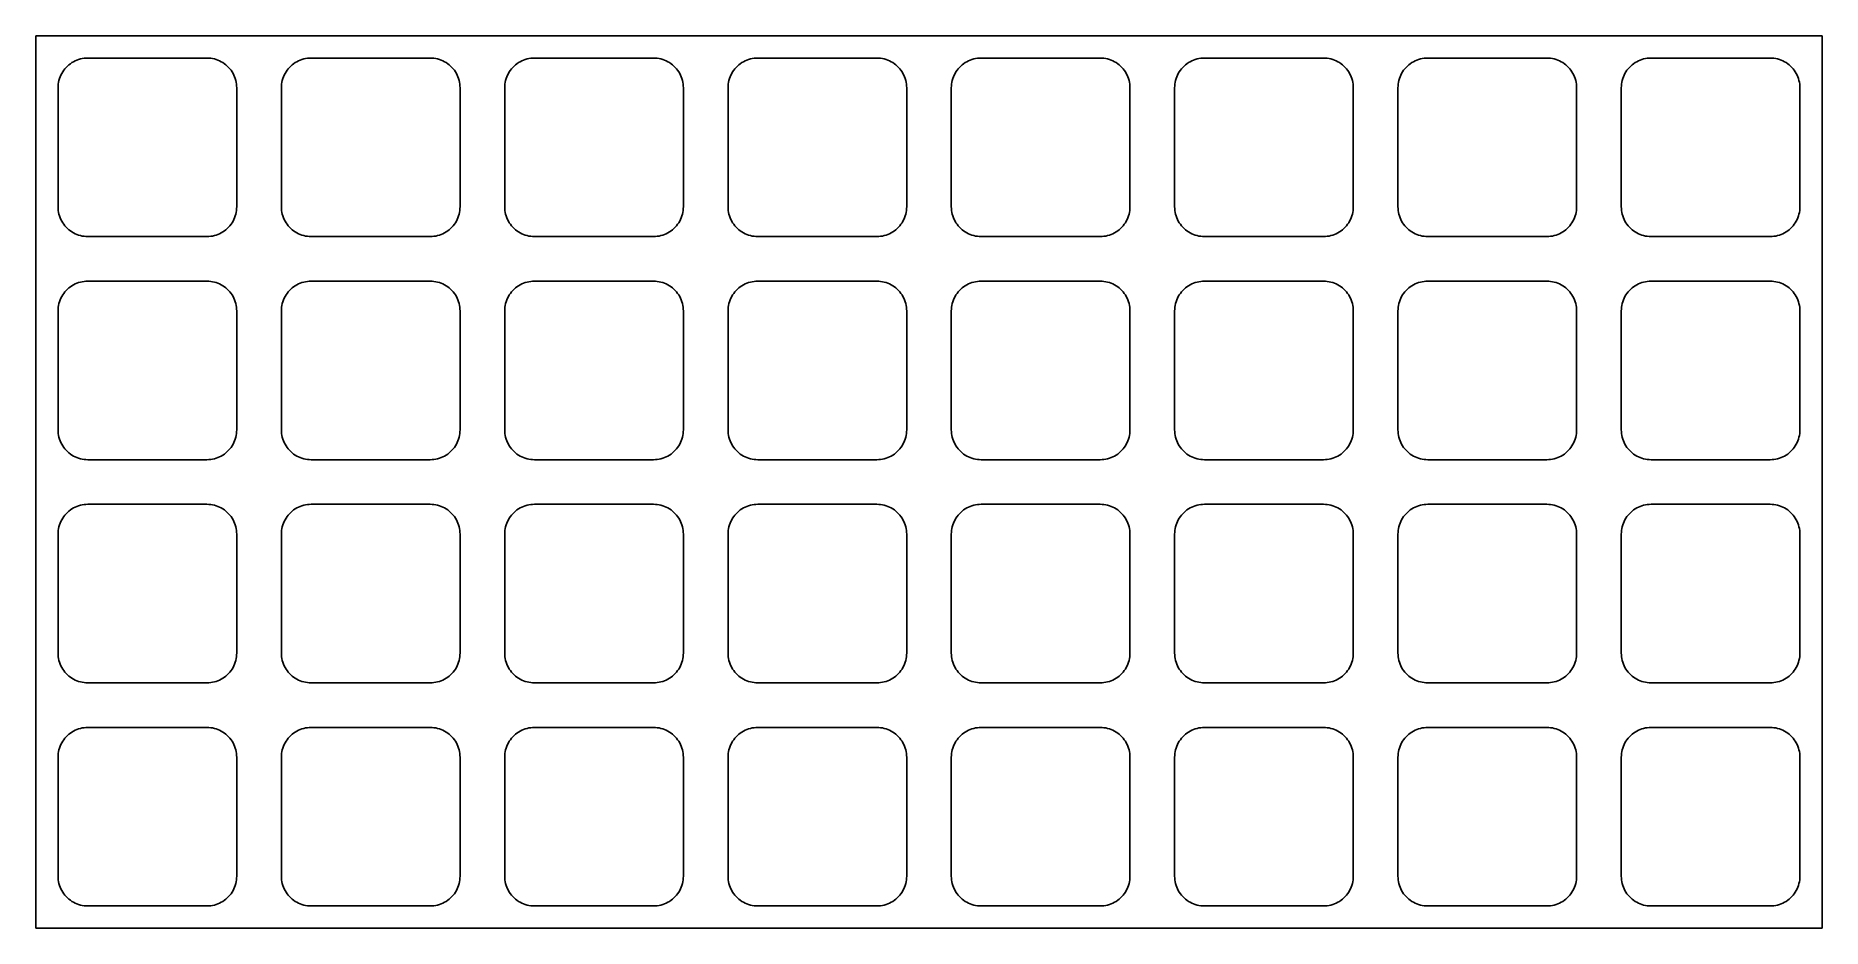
# Model space of a CAD drawing. Header units: metres. Extents: x 0 to 120, y 58 to 118.
import ezdxf

# ---------------------------------------------------------------- set-up
doc = ezdxf.new("R2010")
doc.units = ezdxf.units.M

msp = doc.modelspace()

# ---------------------------------------------------------------- linework, layer by layer
for p, q in [((120, 118), (0, 118)), ((0, 118), (0, 58)), ((120, 58), (120, 118)), ((2.76375, 116.36), (2.88196, 116.402)), ((2.88196, 116.402), (3.00261, 116.437)), ((3.00261, 116.437), (3.12523, 116.465)), ((3.12523, 116.465), (3.24933, 116.484)), ((3.24933, 116.484), (3.3744, 116.496)), ((3.3744, 116.496), (3.5, 116.5)), ((3.5, 116.5), (11.5, 116.5)), ((11.5, 116.5), (11.6256, 116.496)), ((11.6256, 116.496), (11.7507, 116.484)), ((11.7507, 116.484), (11.8748, 116.465)), ((11.8748, 116.465), (11.9974, 116.437)), ((11.9974, 116.437), (12.118, 116.402)), ((12.118, 116.402), (12.2362, 116.36)), ((17.7637, 116.36), (17.882, 116.402)), ((17.882, 116.402), (18.0026, 116.437)), ((18.0026, 116.437), (18.1252, 116.465)), ((18.1252, 116.465), (18.2493, 116.484)), ((18.2493, 116.484), (18.3744, 116.496)), ((18.3744, 116.496), (18.5, 116.5)), ((18.5, 116.5), (26.5, 116.5)), ((26.5, 116.5), (26.6256, 116.496)), ((26.6256, 116.496), (26.7507, 116.484)), ((26.7507, 116.484), (26.8748, 116.465)), ((26.8748, 116.465), (26.9974, 116.437)), ((26.9974, 116.437), (27.118, 116.402)), ((27.118, 116.402), (27.2362, 116.36)), ((32.7637, 116.36), (32.882, 116.402)), ((32.882, 116.402), (33.0026, 116.437)), ((33.0026, 116.437), (33.1252, 116.465)), ((33.1252, 116.465), (33.2493, 116.484)), ((33.2493, 116.484), (33.3744, 116.496)), ((33.3744, 116.496), (33.5, 116.5)), ((33.5, 116.5), (41.5, 116.5)), ((41.5, 116.5), (41.6256, 116.496)), ((41.6256, 116.496), (41.7507, 116.484)), ((41.7507, 116.484), (41.8748, 116.465)), ((41.8748, 116.465), (41.9974, 116.437)), ((41.9974, 116.437), (42.118, 116.402)), ((42.118, 116.402), (42.2362, 116.36)), ((47.7637, 116.36), (47.882, 116.402)), ((47.882, 116.402), (48.0026, 116.437)), ((48.0026, 116.437), (48.1252, 116.465)), ((48.1252, 116.465), (48.2493, 116.484)), ((48.2493, 116.484), (48.3744, 116.496)), ((48.3744, 116.496), (48.5, 116.5)), ((48.5, 116.5), (56.5, 116.5)), ((56.5, 116.5), (56.6256, 116.496)), ((56.6256, 116.496), (56.7507, 116.484)), ((56.7507, 116.484), (56.8748, 116.465)), ((56.8748, 116.465), (56.9974, 116.437)), ((56.9974, 116.437), (57.118, 116.402)), ((57.118, 116.402), (57.2362, 116.36)), ((62.7637, 116.36), (62.882, 116.402)), ((62.882, 116.402), (63.0026, 116.437)), ((63.0026, 116.437), (63.1252, 116.465)), ((63.1252, 116.465), (63.2493, 116.484)), ((63.2493, 116.484), (63.3744, 116.496)), ((63.3744, 116.496), (63.5, 116.5)), ((63.5, 116.5), (71.5, 116.5)), ((71.5, 116.5), (71.6256, 116.496)), ((71.6256, 116.496), (71.7507, 116.484)), ((71.7507, 116.484), (71.8748, 116.465)), ((71.8748, 116.465), (71.9974, 116.437)), ((71.9974, 116.437), (72.118, 116.402)), ((72.118, 116.402), (72.2362, 116.36)), ((77.7637, 116.36), (77.882, 116.402)), ((77.882, 116.402), (78.0026, 116.437)), ((78.0026, 116.437), (78.1252, 116.465)), ((78.1252, 116.465), (78.2493, 116.484)), ((78.2493, 116.484), (78.3744, 116.496)), ((78.3744, 116.496), (78.5, 116.5)), ((78.5, 116.5), (86.5, 116.5)), ((86.5, 116.5), (86.6256, 116.496)), ((86.6256, 116.496), (86.7507, 116.484)), ((86.7507, 116.484), (86.8748, 116.465)), ((86.8748, 116.465), (86.9974, 116.437)), ((86.9974, 116.437), (87.118, 116.402)), ((87.118, 116.402), (87.2362, 116.36)), ((92.7637, 116.36), (92.882, 116.402)), ((92.882, 116.402), (93.0026, 116.437)), ((93.0026, 116.437), (93.1252, 116.465)), ((93.1252, 116.465), (93.2493, 116.484)), ((93.2493, 116.484), (93.3744, 116.496)), ((93.3744, 116.496), (93.5, 116.5)), ((93.5, 116.5), (101.5, 116.5)), ((101.5, 116.5), (101.626, 116.496)), ((101.626, 116.496), (101.751, 116.484)), ((101.751, 116.484), (101.875, 116.465)), ((101.875, 116.465), (101.997, 116.437)), ((101.997, 116.437), (102.118, 116.402)), ((102.118, 116.402), (102.236, 116.36)), ((107.764, 116.36), (107.882, 116.402)), ((107.882, 116.402), (108.003, 116.437)), ((108.003, 116.437), (108.125, 116.465)), ((108.125, 116.465), (108.249, 116.484)), ((108.249, 116.484), (108.374, 116.496)), ((108.374, 116.496), (108.5, 116.5)), ((108.5, 116.5), (116.5, 116.5)), ((116.5, 116.5), (116.626, 116.496)), ((116.626, 116.496), (116.751, 116.484)), ((116.751, 116.484), (116.875, 116.465)), ((116.875, 116.465), (116.997, 116.437)), ((116.997, 116.437), (117.118, 116.402)), ((117.118, 116.402), (117.236, 116.36)), ((1.59789, 115.118), (1.64044, 115.236)), ((1.64044, 115.236), (1.69034, 115.352)), ((1.69034, 115.352), (1.74738, 115.464)), ((1.74738, 115.464), (1.81134, 115.572)), ((1.81134, 115.572), (1.88196, 115.676)), ((1.88196, 115.676), (1.95897, 115.775)), ((1.95897, 115.775), (2.04205, 115.869)), ((2.04205, 115.869), (2.13091, 115.958)), ((2.13091, 115.958), (2.22514, 116.041)), ((2.22514, 116.041), (2.32442, 116.118)), ((2.32442, 116.118), (2.42834, 116.189)), ((2.42834, 116.189), (2.53648, 116.253)), ((2.53648, 116.253), (2.64844, 116.31)), ((2.64844, 116.31), (2.76375, 116.36)), ((12.2362, 116.36), (12.3515, 116.31)), ((12.3515, 116.31), (12.4635, 116.253)), ((12.4635, 116.253), (12.5716, 116.189)), ((12.5716, 116.189), (12.6756, 116.118)), ((12.6756, 116.118), (12.7748, 116.041)), ((12.7748, 116.041), (12.8691, 115.958)), ((12.8691, 115.958), (12.9579, 115.869)), ((12.9579, 115.869), (13.041, 115.775)), ((13.041, 115.775), (13.118, 115.676)), ((13.118, 115.676), (13.1886, 115.572)), ((13.1886, 115.572), (13.2526, 115.464)), ((13.2526, 115.464), (13.3096, 115.352)), ((13.3096, 115.352), (13.3595, 115.236)), ((13.3595, 115.236), (13.4021, 115.118)), ((16.5979, 115.118), (16.6404, 115.236)), ((16.6404, 115.236), (16.6903, 115.352)), ((16.6903, 115.352), (16.7474, 115.464)), ((16.7474, 115.464), (16.8113, 115.572)), ((16.8113, 115.572), (16.882, 115.676)), ((16.882, 115.676), (16.959, 115.775)), ((16.959, 115.775), (17.0421, 115.869)), ((17.0421, 115.869), (17.1309, 115.958)), ((17.1309, 115.958), (17.2251, 116.041)), ((17.2251, 116.041), (17.3244, 116.118)), ((17.3244, 116.118), (17.4283, 116.189)), ((17.4283, 116.189), (17.5365, 116.253)), ((17.5365, 116.253), (17.6484, 116.31)), ((17.6484, 116.31), (17.7637, 116.36)), ((27.2362, 116.36), (27.3515, 116.31)), ((27.3515, 116.31), (27.4635, 116.253)), ((27.4635, 116.253), (27.5716, 116.189)), ((27.5716, 116.189), (27.6756, 116.118)), ((27.6756, 116.118), (27.7748, 116.041)), ((27.7748, 116.041), (27.8691, 115.958)), ((27.8691, 115.958), (27.9579, 115.869)), ((27.9579, 115.869), (28.041, 115.775)), ((28.041, 115.775), (28.118, 115.676)), ((28.118, 115.676), (28.1886, 115.572)), ((28.1886, 115.572), (28.2526, 115.464)), ((28.2526, 115.464), (28.3096, 115.352)), ((28.3096, 115.352), (28.3595, 115.236)), ((28.3595, 115.236), (28.4021, 115.118)), ((31.5979, 115.118), (31.6404, 115.236)), ((31.6404, 115.236), (31.6903, 115.352)), ((31.6903, 115.352), (31.7474, 115.464)), ((31.7474, 115.464), (31.8113, 115.572)), ((31.8113, 115.572), (31.882, 115.676)), ((31.882, 115.676), (31.959, 115.775)), ((31.959, 115.775), (32.0421, 115.869)), ((32.0421, 115.869), (32.1309, 115.958)), ((32.1309, 115.958), (32.2251, 116.041)), ((32.2251, 116.041), (32.3244, 116.118)), ((32.3244, 116.118), (32.4283, 116.189)), ((32.4283, 116.189), (32.5365, 116.253)), ((32.5365, 116.253), (32.6484, 116.31)), ((32.6484, 116.31), (32.7637, 116.36)), ((42.2362, 116.36), (42.3515, 116.31)), ((42.3515, 116.31), (42.4635, 116.253)), ((42.4635, 116.253), (42.5716, 116.189)), ((42.5716, 116.189), (42.6756, 116.118)), ((42.6756, 116.118), (42.7748, 116.041)), ((42.7748, 116.041), (42.8691, 115.958)), ((42.8691, 115.958), (42.9579, 115.869)), ((42.9579, 115.869), (43.041, 115.775)), ((43.041, 115.775), (43.118, 115.676)), ((43.118, 115.676), (43.1886, 115.572)), ((43.1886, 115.572), (43.2526, 115.464)), ((43.2526, 115.464), (43.3096, 115.352)), ((43.3096, 115.352), (43.3595, 115.236)), ((43.3595, 115.236), (43.4021, 115.118)), ((46.5979, 115.118), (46.6404, 115.236)), ((46.6404, 115.236), (46.6903, 115.352)), ((46.6903, 115.352), (46.7474, 115.464)), ((46.7474, 115.464), (46.8113, 115.572)), ((46.8113, 115.572), (46.882, 115.676)), ((46.882, 115.676), (46.959, 115.775)), ((46.959, 115.775), (47.0421, 115.869)), ((47.0421, 115.869), (47.1309, 115.958)), ((47.1309, 115.958), (47.2251, 116.041)), ((47.2251, 116.041), (47.3244, 116.118)), ((47.3244, 116.118), (47.4283, 116.189)), ((47.4283, 116.189), (47.5365, 116.253)), ((47.5365, 116.253), (47.6484, 116.31)), ((47.6484, 116.31), (47.7637, 116.36)), ((57.2362, 116.36), (57.3515, 116.31)), ((57.3515, 116.31), (57.4635, 116.253)), ((57.4635, 116.253), (57.5716, 116.189)), ((57.5716, 116.189), (57.6756, 116.118)), ((57.6756, 116.118), (57.7748, 116.041)), ((57.7748, 116.041), (57.8691, 115.958)), ((57.8691, 115.958), (57.9579, 115.869)), ((57.9579, 115.869), (58.041, 115.775)), ((58.041, 115.775), (58.118, 115.676)), ((58.118, 115.676), (58.1886, 115.572)), ((58.1886, 115.572), (58.2526, 115.464)), ((58.2526, 115.464), (58.3096, 115.352)), ((58.3096, 115.352), (58.3595, 115.236)), ((58.3595, 115.236), (58.4021, 115.118)), ((61.5979, 115.118), (61.6404, 115.236)), ((61.6404, 115.236), (61.6903, 115.352)), ((61.6903, 115.352), (61.7474, 115.464)), ((61.7474, 115.464), (61.8113, 115.572)), ((61.8113, 115.572), (61.882, 115.676)), ((61.882, 115.676), (61.959, 115.775)), ((61.959, 115.775), (62.0421, 115.869)), ((62.0421, 115.869), (62.1309, 115.958)), ((62.1309, 115.958), (62.2251, 116.041)), ((62.2251, 116.041), (62.3244, 116.118)), ((62.3244, 116.118), (62.4283, 116.189)), ((62.4283, 116.189), (62.5365, 116.253)), ((62.5365, 116.253), (62.6484, 116.31)), ((62.6484, 116.31), (62.7637, 116.36)), ((72.2362, 116.36), (72.3515, 116.31)), ((72.3515, 116.31), (72.4635, 116.253)), ((72.4635, 116.253), (72.5716, 116.189)), ((72.5716, 116.189), (72.6756, 116.118)), ((72.6756, 116.118), (72.7748, 116.041)), ((72.7748, 116.041), (72.8691, 115.958)), ((72.8691, 115.958), (72.9579, 115.869)), ((72.9579, 115.869), (73.041, 115.775)), ((73.041, 115.775), (73.118, 115.676)), ((73.118, 115.676), (73.1886, 115.572)), ((73.1886, 115.572), (73.2526, 115.464)), ((73.2526, 115.464), (73.3096, 115.352)), ((73.3096, 115.352), (73.3595, 115.236)), ((73.3595, 115.236), (73.4021, 115.118)), ((76.5979, 115.118), (76.6404, 115.236)), ((76.6404, 115.236), (76.6903, 115.352)), ((76.6903, 115.352), (76.7474, 115.464)), ((76.7474, 115.464), (76.8113, 115.572)), ((76.8113, 115.572), (76.882, 115.676)), ((76.882, 115.676), (76.959, 115.775)), ((76.959, 115.775), (77.0421, 115.869)), ((77.0421, 115.869), (77.1309, 115.958)), ((77.1309, 115.958), (77.2251, 116.041)), ((77.2251, 116.041), (77.3244, 116.118)), ((77.3244, 116.118), (77.4283, 116.189)), ((77.4283, 116.189), (77.5365, 116.253)), ((77.5365, 116.253), (77.6484, 116.31)), ((77.6484, 116.31), (77.7637, 116.36)), ((87.2362, 116.36), (87.3515, 116.31)), ((87.3515, 116.31), (87.4635, 116.253)), ((87.4635, 116.253), (87.5716, 116.189)), ((87.5716, 116.189), (87.6756, 116.118)), ((87.6756, 116.118), (87.7748, 116.041)), ((87.7748, 116.041), (87.8691, 115.958)), ((87.8691, 115.958), (87.9579, 115.869)), ((87.9579, 115.869), (88.041, 115.775)), ((88.041, 115.775), (88.118, 115.676)), ((88.118, 115.676), (88.1886, 115.572)), ((88.1886, 115.572), (88.2526, 115.464)), ((88.2526, 115.464), (88.3096, 115.352)), ((88.3096, 115.352), (88.3595, 115.236)), ((88.3595, 115.236), (88.4021, 115.118)), ((91.5979, 115.118), (91.6404, 115.236)), ((91.6404, 115.236), (91.6903, 115.352)), ((91.6903, 115.352), (91.7474, 115.464)), ((91.7474, 115.464), (91.8113, 115.572)), ((91.8113, 115.572), (91.882, 115.676)), ((91.882, 115.676), (91.959, 115.775)), ((91.959, 115.775), (92.0421, 115.869)), ((92.0421, 115.869), (92.1309, 115.958)), ((92.1309, 115.958), (92.2251, 116.041)), ((92.2251, 116.041), (92.3244, 116.118)), ((92.3244, 116.118), (92.4283, 116.189)), ((92.4283, 116.189), (92.5365, 116.253)), ((92.5365, 116.253), (92.6484, 116.31)), ((92.6484, 116.31), (92.7637, 116.36)), ((102.236, 116.36), (102.352, 116.31)), ((102.352, 116.31), (102.464, 116.253)), ((102.464, 116.253), (102.572, 116.189)), ((102.572, 116.189), (102.676, 116.118)), ((102.676, 116.118), (102.775, 116.041)), ((102.775, 116.041), (102.869, 115.958)), ((102.869, 115.958), (102.958, 115.869)), ((102.958, 115.869), (103.041, 115.775)), ((103.041, 115.775), (103.118, 115.676)), ((103.118, 115.676), (103.189, 115.572)), ((103.189, 115.572), (103.253, 115.464)), ((103.253, 115.464), (103.31, 115.352)), ((103.31, 115.352), (103.36, 115.236)), ((103.36, 115.236), (103.402, 115.118)), ((106.598, 115.118), (106.64, 115.236)), ((106.64, 115.236), (106.69, 115.352)), ((106.69, 115.352), (106.747, 115.464)), ((106.747, 115.464), (106.811, 115.572)), ((106.811, 115.572), (106.882, 115.676)), ((106.882, 115.676), (106.959, 115.775)), ((106.959, 115.775), (107.042, 115.869)), ((107.042, 115.869), (107.131, 115.958)), ((107.131, 115.958), (107.225, 116.041)), ((107.225, 116.041), (107.324, 116.118)), ((107.324, 116.118), (107.428, 116.189)), ((107.428, 116.189), (107.536, 116.253)), ((107.536, 116.253), (107.648, 116.31)), ((107.648, 116.31), (107.764, 116.36)), ((117.236, 116.36), (117.352, 116.31)), ((117.352, 116.31), (117.464, 116.253)), ((117.464, 116.253), (117.572, 116.189)), ((117.572, 116.189), (117.676, 116.118)), ((117.676, 116.118), (117.775, 116.041)), ((117.775, 116.041), (117.869, 115.958)), ((117.869, 115.958), (117.958, 115.869)), ((117.958, 115.869), (118.041, 115.775)), ((118.041, 115.775), (118.118, 115.676)), ((118.118, 115.676), (118.189, 115.572)), ((118.189, 115.572), (118.253, 115.464)), ((118.253, 115.464), (118.31, 115.352)), ((118.31, 115.352), (118.36, 115.236)), ((118.36, 115.236), (118.402, 115.118)), ((1.5, 114.5), (1.50394, 114.626)), ((1.5, 106.5), (1.5, 114.5)), ((1.50394, 114.626), (1.51576, 114.751)), ((1.51576, 114.751), (1.53542, 114.875)), ((1.53542, 114.875), (1.56282, 114.997)), ((1.56282, 114.997), (1.59789, 115.118)), ((13.4021, 115.118), (13.4372, 114.997)), ((13.4372, 114.997), (13.4646, 114.875)), ((13.4646, 114.875), (13.4842, 114.751)), ((13.4842, 114.751), (13.496, 114.626)), ((13.496, 114.626), (13.5, 114.5)), ((13.5, 114.5), (13.5, 106.5)), ((16.5, 114.5), (16.5039, 114.626)), ((16.5, 106.5), (16.5, 114.5)), ((16.5039, 114.626), (16.5158, 114.751)), ((16.5158, 114.751), (16.5354, 114.875)), ((16.5354, 114.875), (16.5628, 114.997)), ((16.5628, 114.997), (16.5979, 115.118)), ((28.4021, 115.118), (28.4372, 114.997)), ((28.4372, 114.997), (28.4646, 114.875)), ((28.4646, 114.875), (28.4842, 114.751)), ((28.4842, 114.751), (28.496, 114.626)), ((28.496, 114.626), (28.5, 114.5)), ((28.5, 114.5), (28.5, 106.5)), ((31.5, 114.5), (31.5039, 114.626)), ((31.5, 106.5), (31.5, 114.5)), ((31.5039, 114.626), (31.5158, 114.751)), ((31.5158, 114.751), (31.5354, 114.875)), ((31.5354, 114.875), (31.5628, 114.997)), ((31.5628, 114.997), (31.5979, 115.118)), ((43.4021, 115.118), (43.4372, 114.997)), ((43.4372, 114.997), (43.4646, 114.875)), ((43.4646, 114.875), (43.4842, 114.751)), ((43.4842, 114.751), (43.496, 114.626)), ((43.496, 114.626), (43.5, 114.5)), ((43.5, 114.5), (43.5, 106.5)), ((46.5, 114.5), (46.5039, 114.626)), ((46.5, 106.5), (46.5, 114.5)), ((46.5039, 114.626), (46.5158, 114.751)), ((46.5158, 114.751), (46.5354, 114.875)), ((46.5354, 114.875), (46.5628, 114.997)), ((46.5628, 114.997), (46.5979, 115.118)), ((58.4021, 115.118), (58.4372, 114.997)), ((58.4372, 114.997), (58.4646, 114.875)), ((58.4646, 114.875), (58.4842, 114.751)), ((58.4842, 114.751), (58.496, 114.626)), ((58.496, 114.626), (58.5, 114.5)), ((58.5, 114.5), (58.5, 106.5)), ((61.5, 114.5), (61.5039, 114.626)), ((61.5, 106.5), (61.5, 114.5)), ((61.5039, 114.626), (61.5158, 114.751)), ((61.5158, 114.751), (61.5354, 114.875)), ((61.5354, 114.875), (61.5628, 114.997)), ((61.5628, 114.997), (61.5979, 115.118)), ((73.4021, 115.118), (73.4372, 114.997)), ((73.4372, 114.997), (73.4646, 114.875)), ((73.4646, 114.875), (73.4842, 114.751)), ((73.4842, 114.751), (73.496, 114.626)), ((73.496, 114.626), (73.5, 114.5)), ((73.5, 114.5), (73.5, 106.5)), ((76.5, 114.5), (76.5039, 114.626)), ((76.5, 106.5), (76.5, 114.5)), ((76.5039, 114.626), (76.5158, 114.751)), ((76.5158, 114.751), (76.5354, 114.875)), ((76.5354, 114.875), (76.5628, 114.997)), ((76.5628, 114.997), (76.5979, 115.118)), ((88.4021, 115.118), (88.4372, 114.997)), ((88.4372, 114.997), (88.4646, 114.875)), ((88.4646, 114.875), (88.4842, 114.751)), ((88.4842, 114.751), (88.496, 114.626)), ((88.496, 114.626), (88.5, 114.5)), ((88.5, 114.5), (88.5, 106.5)), ((91.5, 114.5), (91.5039, 114.626)), ((91.5, 106.5), (91.5, 114.5)), ((91.5039, 114.626), (91.5158, 114.751)), ((91.5158, 114.751), (91.5354, 114.875)), ((91.5354, 114.875), (91.5628, 114.997)), ((91.5628, 114.997), (91.5979, 115.118)), ((103.402, 115.118), (103.437, 114.997)), ((103.437, 114.997), (103.465, 114.875)), ((103.465, 114.875), (103.484, 114.751)), ((103.484, 114.751), (103.496, 114.626)), ((103.496, 114.626), (103.5, 114.5)), ((103.5, 114.5), (103.5, 106.5)), ((106.5, 114.5), (106.504, 114.626)), ((106.5, 106.5), (106.5, 114.5)), ((106.504, 114.626), (106.516, 114.751)), ((106.516, 114.751), (106.535, 114.875)), ((106.535, 114.875), (106.563, 114.997)), ((106.563, 114.997), (106.598, 115.118)), ((118.402, 115.118), (118.437, 114.997)), ((118.437, 114.997), (118.465, 114.875)), ((118.465, 114.875), (118.484, 114.751)), ((118.484, 114.751), (118.496, 114.626)), ((118.496, 114.626), (118.5, 114.5)), ((118.5, 114.5), (118.5, 106.5)), ((1.50394, 106.374), (1.5, 106.5)), ((1.51576, 106.249), (1.50394, 106.374)), ((1.53542, 106.125), (1.51576, 106.249)), ((1.56282, 106.003), (1.53542, 106.125)), ((1.59789, 105.882), (1.56282, 106.003)), ((1.64044, 105.764), (1.59789, 105.882)), ((1.69034, 105.648), (1.64044, 105.764)), ((1.74738, 105.536), (1.69034, 105.648)), ((13.3096, 105.648), (13.2526, 105.536)), ((13.3595, 105.764), (13.3096, 105.648)), ((13.4021, 105.882), (13.3595, 105.764)), ((13.4372, 106.003), (13.4021, 105.882)), ((13.4646, 106.125), (13.4372, 106.003)), ((13.4842, 106.249), (13.4646, 106.125)), ((13.496, 106.374), (13.4842, 106.249)), ((13.5, 106.5), (13.496, 106.374)), ((16.5039, 106.374), (16.5, 106.5)), ((16.5158, 106.249), (16.5039, 106.374)), ((16.5354, 106.125), (16.5158, 106.249)), ((16.5628, 106.003), (16.5354, 106.125)), ((16.5979, 105.882), (16.5628, 106.003)), ((16.6404, 105.764), (16.5979, 105.882)), ((16.6903, 105.648), (16.6404, 105.764)), ((16.7474, 105.536), (16.6903, 105.648)), ((28.3096, 105.648), (28.2526, 105.536)), ((28.3595, 105.764), (28.3096, 105.648)), ((28.4021, 105.882), (28.3595, 105.764)), ((28.4372, 106.003), (28.4021, 105.882)), ((28.4646, 106.125), (28.4372, 106.003)), ((28.4842, 106.249), (28.4646, 106.125)), ((28.496, 106.374), (28.4842, 106.249)), ((28.5, 106.5), (28.496, 106.374)), ((31.5039, 106.374), (31.5, 106.5)), ((31.5158, 106.249), (31.5039, 106.374)), ((31.5354, 106.125), (31.5158, 106.249)), ((31.5628, 106.003), (31.5354, 106.125)), ((31.5979, 105.882), (31.5628, 106.003)), ((31.6404, 105.764), (31.5979, 105.882)), ((31.6903, 105.648), (31.6404, 105.764)), ((31.7474, 105.536), (31.6903, 105.648)), ((43.3096, 105.648), (43.2526, 105.536)), ((43.3595, 105.764), (43.3096, 105.648)), ((43.4021, 105.882), (43.3595, 105.764)), ((43.4372, 106.003), (43.4021, 105.882)), ((43.4646, 106.125), (43.4372, 106.003)), ((43.4842, 106.249), (43.4646, 106.125)), ((43.496, 106.374), (43.4842, 106.249)), ((43.5, 106.5), (43.496, 106.374)), ((46.5039, 106.374), (46.5, 106.5)), ((46.5158, 106.249), (46.5039, 106.374)), ((46.5354, 106.125), (46.5158, 106.249)), ((46.5628, 106.003), (46.5354, 106.125)), ((46.5979, 105.882), (46.5628, 106.003)), ((46.6404, 105.764), (46.5979, 105.882)), ((46.6903, 105.648), (46.6404, 105.764)), ((46.7474, 105.536), (46.6903, 105.648)), ((58.3096, 105.648), (58.2526, 105.536)), ((58.3595, 105.764), (58.3096, 105.648)), ((58.4021, 105.882), (58.3595, 105.764)), ((58.4372, 106.003), (58.4021, 105.882)), ((58.4646, 106.125), (58.4372, 106.003)), ((58.4842, 106.249), (58.4646, 106.125)), ((58.496, 106.374), (58.4842, 106.249)), ((58.5, 106.5), (58.496, 106.374)), ((61.5039, 106.374), (61.5, 106.5)), ((61.5158, 106.249), (61.5039, 106.374)), ((61.5354, 106.125), (61.5158, 106.249)), ((61.5628, 106.003), (61.5354, 106.125)), ((61.5979, 105.882), (61.5628, 106.003)), ((61.6404, 105.764), (61.5979, 105.882)), ((61.6903, 105.648), (61.6404, 105.764)), ((61.7474, 105.536), (61.6903, 105.648)), ((73.3096, 105.648), (73.2526, 105.536)), ((73.3595, 105.764), (73.3096, 105.648)), ((73.4021, 105.882), (73.3595, 105.764)), ((73.4372, 106.003), (73.4021, 105.882)), ((73.4646, 106.125), (73.4372, 106.003)), ((73.4842, 106.249), (73.4646, 106.125)), ((73.496, 106.374), (73.4842, 106.249)), ((73.5, 106.5), (73.496, 106.374)), ((76.5039, 106.374), (76.5, 106.5)), ((76.5158, 106.249), (76.5039, 106.374)), ((76.5354, 106.125), (76.5158, 106.249)), ((76.5628, 106.003), (76.5354, 106.125)), ((76.5979, 105.882), (76.5628, 106.003)), ((76.6404, 105.764), (76.5979, 105.882)), ((76.6903, 105.648), (76.6404, 105.764)), ((76.7474, 105.536), (76.6903, 105.648)), ((88.3096, 105.648), (88.2526, 105.536)), ((88.3595, 105.764), (88.3096, 105.648)), ((88.4021, 105.882), (88.3595, 105.764)), ((88.4372, 106.003), (88.4021, 105.882)), ((88.4646, 106.125), (88.4372, 106.003)), ((88.4842, 106.249), (88.4646, 106.125)), ((88.496, 106.374), (88.4842, 106.249)), ((88.5, 106.5), (88.496, 106.374)), ((91.5039, 106.374), (91.5, 106.5)), ((91.5158, 106.249), (91.5039, 106.374)), ((91.5354, 106.125), (91.5158, 106.249)), ((91.5628, 106.003), (91.5354, 106.125)), ((91.5979, 105.882), (91.5628, 106.003)), ((91.6404, 105.764), (91.5979, 105.882)), ((91.6903, 105.648), (91.6404, 105.764)), ((91.7474, 105.536), (91.6903, 105.648)), ((103.31, 105.648), (103.253, 105.536)), ((103.36, 105.764), (103.31, 105.648)), ((103.402, 105.882), (103.36, 105.764)), ((103.437, 106.003), (103.402, 105.882)), ((103.465, 106.125), (103.437, 106.003)), ((103.484, 106.249), (103.465, 106.125)), ((103.496, 106.374), (103.484, 106.249)), ((103.5, 106.5), (103.496, 106.374)), ((106.504, 106.374), (106.5, 106.5)), ((106.516, 106.249), (106.504, 106.374)), ((106.535, 106.125), (106.516, 106.249)), ((106.563, 106.003), (106.535, 106.125)), ((106.598, 105.882), (106.563, 106.003)), ((106.64, 105.764), (106.598, 105.882)), ((106.69, 105.648), (106.64, 105.764)), ((106.747, 105.536), (106.69, 105.648)), ((118.31, 105.648), (118.253, 105.536)), ((118.36, 105.764), (118.31, 105.648)), ((118.402, 105.882), (118.36, 105.764)), ((118.437, 106.003), (118.402, 105.882)), ((118.465, 106.125), (118.437, 106.003)), ((118.484, 106.249), (118.465, 106.125)), ((118.496, 106.374), (118.484, 106.249)), ((118.5, 106.5), (118.496, 106.374)), ((1.81134, 105.428), (1.74738, 105.536)), ((1.88196, 105.324), (1.81134, 105.428)), ((1.95897, 105.225), (1.88196, 105.324)), ((2.04205, 105.131), (1.95897, 105.225)), ((2.13091, 105.042), (2.04205, 105.131)), ((2.22514, 104.959), (2.13091, 105.042)), ((2.32442, 104.882), (2.22514, 104.959)), ((2.42834, 104.811), (2.32442, 104.882)), ((2.53648, 104.747), (2.42834, 104.811)), ((2.64844, 104.69), (2.53648, 104.747)), ((2.76375, 104.64), (2.64844, 104.69)), ((2.88196, 104.598), (2.76375, 104.64)), ((3.00261, 104.563), (2.88196, 104.598)), ((3.12523, 104.535), (3.00261, 104.563)), ((3.24933, 104.516), (3.12523, 104.535)), ((3.3744, 104.504), (3.24933, 104.516)), ((3.5, 104.5), (3.3744, 104.504)), ((11.5, 104.5), (3.5, 104.5)), ((11.6256, 104.504), (11.5, 104.5)), ((11.7507, 104.516), (11.6256, 104.504)), ((11.8748, 104.535), (11.7507, 104.516)), ((11.9974, 104.563), (11.8748, 104.535)), ((12.118, 104.598), (11.9974, 104.563)), ((12.2362, 104.64), (12.118, 104.598)), ((12.3515, 104.69), (12.2362, 104.64)), ((12.4635, 104.747), (12.3515, 104.69)), ((12.5716, 104.811), (12.4635, 104.747)), ((12.6756, 104.882), (12.5716, 104.811)), ((12.7748, 104.959), (12.6756, 104.882)), ((12.8691, 105.042), (12.7748, 104.959)), ((12.9579, 105.131), (12.8691, 105.042)), ((13.041, 105.225), (12.9579, 105.131)), ((13.118, 105.324), (13.041, 105.225)), ((13.1886, 105.428), (13.118, 105.324)), ((13.2526, 105.536), (13.1886, 105.428)), ((16.8113, 105.428), (16.7474, 105.536)), ((16.882, 105.324), (16.8113, 105.428)), ((16.959, 105.225), (16.882, 105.324)), ((17.0421, 105.131), (16.959, 105.225)), ((17.1309, 105.042), (17.0421, 105.131)), ((17.2251, 104.959), (17.1309, 105.042)), ((17.3244, 104.882), (17.2251, 104.959)), ((17.4283, 104.811), (17.3244, 104.882)), ((17.5365, 104.747), (17.4283, 104.811)), ((17.6484, 104.69), (17.5365, 104.747)), ((17.7637, 104.64), (17.6484, 104.69)), ((17.882, 104.598), (17.7637, 104.64)), ((18.0026, 104.563), (17.882, 104.598)), ((18.1252, 104.535), (18.0026, 104.563)), ((18.2493, 104.516), (18.1252, 104.535)), ((18.3744, 104.504), (18.2493, 104.516)), ((18.5, 104.5), (18.3744, 104.504)), ((26.5, 104.5), (18.5, 104.5)), ((26.6256, 104.504), (26.5, 104.5)), ((26.7507, 104.516), (26.6256, 104.504)), ((26.8748, 104.535), (26.7507, 104.516)), ((26.9974, 104.563), (26.8748, 104.535)), ((27.118, 104.598), (26.9974, 104.563)), ((27.2362, 104.64), (27.118, 104.598)), ((27.3515, 104.69), (27.2362, 104.64)), ((27.4635, 104.747), (27.3515, 104.69)), ((27.5716, 104.811), (27.4635, 104.747)), ((27.6756, 104.882), (27.5716, 104.811)), ((27.7748, 104.959), (27.6756, 104.882)), ((27.8691, 105.042), (27.7748, 104.959)), ((27.9579, 105.131), (27.8691, 105.042)), ((28.041, 105.225), (27.9579, 105.131)), ((28.118, 105.324), (28.041, 105.225)), ((28.1886, 105.428), (28.118, 105.324)), ((28.2526, 105.536), (28.1886, 105.428)), ((31.8113, 105.428), (31.7474, 105.536)), ((31.882, 105.324), (31.8113, 105.428)), ((31.959, 105.225), (31.882, 105.324)), ((32.0421, 105.131), (31.959, 105.225)), ((32.1309, 105.042), (32.0421, 105.131)), ((32.2251, 104.959), (32.1309, 105.042)), ((32.3244, 104.882), (32.2251, 104.959)), ((32.4283, 104.811), (32.3244, 104.882)), ((32.5365, 104.747), (32.4283, 104.811)), ((32.6484, 104.69), (32.5365, 104.747)), ((32.7637, 104.64), (32.6484, 104.69)), ((32.882, 104.598), (32.7637, 104.64)), ((33.0026, 104.563), (32.882, 104.598)), ((33.1252, 104.535), (33.0026, 104.563)), ((33.2493, 104.516), (33.1252, 104.535)), ((33.3744, 104.504), (33.2493, 104.516)), ((33.5, 104.5), (33.3744, 104.504)), ((41.5, 104.5), (33.5, 104.5)), ((41.6256, 104.504), (41.5, 104.5)), ((41.7507, 104.516), (41.6256, 104.504)), ((41.8748, 104.535), (41.7507, 104.516)), ((41.9974, 104.563), (41.8748, 104.535)), ((42.118, 104.598), (41.9974, 104.563)), ((42.2362, 104.64), (42.118, 104.598)), ((42.3515, 104.69), (42.2362, 104.64)), ((42.4635, 104.747), (42.3515, 104.69)), ((42.5716, 104.811), (42.4635, 104.747)), ((42.6756, 104.882), (42.5716, 104.811)), ((42.7748, 104.959), (42.6756, 104.882)), ((42.8691, 105.042), (42.7748, 104.959)), ((42.9579, 105.131), (42.8691, 105.042)), ((43.041, 105.225), (42.9579, 105.131)), ((43.118, 105.324), (43.041, 105.225)), ((43.1886, 105.428), (43.118, 105.324)), ((43.2526, 105.536), (43.1886, 105.428)), ((46.8113, 105.428), (46.7474, 105.536)), ((46.882, 105.324), (46.8113, 105.428)), ((46.959, 105.225), (46.882, 105.324)), ((47.0421, 105.131), (46.959, 105.225)), ((47.1309, 105.042), (47.0421, 105.131)), ((47.2251, 104.959), (47.1309, 105.042)), ((47.3244, 104.882), (47.2251, 104.959)), ((47.4283, 104.811), (47.3244, 104.882)), ((47.5365, 104.747), (47.4283, 104.811)), ((47.6484, 104.69), (47.5365, 104.747)), ((47.7637, 104.64), (47.6484, 104.69)), ((47.882, 104.598), (47.7637, 104.64)), ((48.0026, 104.563), (47.882, 104.598)), ((48.1252, 104.535), (48.0026, 104.563)), ((48.2493, 104.516), (48.1252, 104.535)), ((48.3744, 104.504), (48.2493, 104.516)), ((48.5, 104.5), (48.3744, 104.504)), ((56.5, 104.5), (48.5, 104.5)), ((56.6256, 104.504), (56.5, 104.5)), ((56.7507, 104.516), (56.6256, 104.504)), ((56.8748, 104.535), (56.7507, 104.516)), ((56.9974, 104.563), (56.8748, 104.535)), ((57.118, 104.598), (56.9974, 104.563)), ((57.2362, 104.64), (57.118, 104.598)), ((57.3515, 104.69), (57.2362, 104.64)), ((57.4635, 104.747), (57.3515, 104.69)), ((57.5716, 104.811), (57.4635, 104.747)), ((57.6756, 104.882), (57.5716, 104.811)), ((57.7748, 104.959), (57.6756, 104.882)), ((57.8691, 105.042), (57.7748, 104.959)), ((57.9579, 105.131), (57.8691, 105.042)), ((58.041, 105.225), (57.9579, 105.131)), ((58.118, 105.324), (58.041, 105.225)), ((58.1886, 105.428), (58.118, 105.324)), ((58.2526, 105.536), (58.1886, 105.428)), ((61.8113, 105.428), (61.7474, 105.536)), ((61.882, 105.324), (61.8113, 105.428)), ((61.959, 105.225), (61.882, 105.324)), ((62.0421, 105.131), (61.959, 105.225)), ((62.1309, 105.042), (62.0421, 105.131)), ((62.2251, 104.959), (62.1309, 105.042)), ((62.3244, 104.882), (62.2251, 104.959)), ((62.4283, 104.811), (62.3244, 104.882)), ((62.5365, 104.747), (62.4283, 104.811)), ((62.6484, 104.69), (62.5365, 104.747)), ((62.7637, 104.64), (62.6484, 104.69)), ((62.882, 104.598), (62.7637, 104.64)), ((63.0026, 104.563), (62.882, 104.598)), ((63.1252, 104.535), (63.0026, 104.563)), ((63.2493, 104.516), (63.1252, 104.535)), ((63.3744, 104.504), (63.2493, 104.516)), ((63.5, 104.5), (63.3744, 104.504)), ((71.5, 104.5), (63.5, 104.5)), ((71.6256, 104.504), (71.5, 104.5)), ((71.7507, 104.516), (71.6256, 104.504)), ((71.8748, 104.535), (71.7507, 104.516)), ((71.9974, 104.563), (71.8748, 104.535)), ((72.118, 104.598), (71.9974, 104.563)), ((72.2362, 104.64), (72.118, 104.598)), ((72.3515, 104.69), (72.2362, 104.64)), ((72.4635, 104.747), (72.3515, 104.69)), ((72.5716, 104.811), (72.4635, 104.747)), ((72.6756, 104.882), (72.5716, 104.811)), ((72.7748, 104.959), (72.6756, 104.882)), ((72.8691, 105.042), (72.7748, 104.959)), ((72.9579, 105.131), (72.8691, 105.042)), ((73.041, 105.225), (72.9579, 105.131)), ((73.118, 105.324), (73.041, 105.225)), ((73.1886, 105.428), (73.118, 105.324)), ((73.2526, 105.536), (73.1886, 105.428)), ((76.8113, 105.428), (76.7474, 105.536)), ((76.882, 105.324), (76.8113, 105.428)), ((76.959, 105.225), (76.882, 105.324)), ((77.0421, 105.131), (76.959, 105.225)), ((77.1309, 105.042), (77.0421, 105.131)), ((77.2251, 104.959), (77.1309, 105.042)), ((77.3244, 104.882), (77.2251, 104.959)), ((77.4283, 104.811), (77.3244, 104.882)), ((77.5365, 104.747), (77.4283, 104.811)), ((77.6484, 104.69), (77.5365, 104.747)), ((77.7637, 104.64), (77.6484, 104.69)), ((77.882, 104.598), (77.7637, 104.64)), ((78.0026, 104.563), (77.882, 104.598)), ((78.1252, 104.535), (78.0026, 104.563)), ((78.2493, 104.516), (78.1252, 104.535)), ((78.3744, 104.504), (78.2493, 104.516)), ((78.5, 104.5), (78.3744, 104.504)), ((86.5, 104.5), (78.5, 104.5)), ((86.6256, 104.504), (86.5, 104.5)), ((86.7507, 104.516), (86.6256, 104.504)), ((86.8748, 104.535), (86.7507, 104.516)), ((86.9974, 104.563), (86.8748, 104.535)), ((87.118, 104.598), (86.9974, 104.563)), ((87.2362, 104.64), (87.118, 104.598)), ((87.3515, 104.69), (87.2362, 104.64)), ((87.4635, 104.747), (87.3515, 104.69)), ((87.5716, 104.811), (87.4635, 104.747)), ((87.6756, 104.882), (87.5716, 104.811)), ((87.7748, 104.959), (87.6756, 104.882)), ((87.8691, 105.042), (87.7748, 104.959)), ((87.9579, 105.131), (87.8691, 105.042)), ((88.041, 105.225), (87.9579, 105.131)), ((88.118, 105.324), (88.041, 105.225)), ((88.1886, 105.428), (88.118, 105.324)), ((88.2526, 105.536), (88.1886, 105.428)), ((91.8113, 105.428), (91.7474, 105.536)), ((91.882, 105.324), (91.8113, 105.428)), ((91.959, 105.225), (91.882, 105.324)), ((92.0421, 105.131), (91.959, 105.225)), ((92.1309, 105.042), (92.0421, 105.131)), ((92.2251, 104.959), (92.1309, 105.042)), ((92.3244, 104.882), (92.2251, 104.959)), ((92.4283, 104.811), (92.3244, 104.882)), ((92.5365, 104.747), (92.4283, 104.811)), ((92.6484, 104.69), (92.5365, 104.747)), ((92.7637, 104.64), (92.6484, 104.69)), ((92.882, 104.598), (92.7637, 104.64)), ((93.0026, 104.563), (92.882, 104.598)), ((93.1252, 104.535), (93.0026, 104.563)), ((93.2493, 104.516), (93.1252, 104.535)), ((93.3744, 104.504), (93.2493, 104.516)), ((93.5, 104.5), (93.3744, 104.504)), ((101.5, 104.5), (93.5, 104.5)), ((101.626, 104.504), (101.5, 104.5)), ((101.751, 104.516), (101.626, 104.504)), ((101.875, 104.535), (101.751, 104.516)), ((101.997, 104.563), (101.875, 104.535)), ((102.118, 104.598), (101.997, 104.563)), ((102.236, 104.64), (102.118, 104.598)), ((102.352, 104.69), (102.236, 104.64)), ((102.464, 104.747), (102.352, 104.69)), ((102.572, 104.811), (102.464, 104.747)), ((102.676, 104.882), (102.572, 104.811)), ((102.775, 104.959), (102.676, 104.882)), ((102.869, 105.042), (102.775, 104.959)), ((102.958, 105.131), (102.869, 105.042)), ((103.041, 105.225), (102.958, 105.131)), ((103.118, 105.324), (103.041, 105.225)), ((103.189, 105.428), (103.118, 105.324)), ((103.253, 105.536), (103.189, 105.428)), ((106.811, 105.428), (106.747, 105.536)), ((106.882, 105.324), (106.811, 105.428)), ((106.959, 105.225), (106.882, 105.324)), ((107.042, 105.131), (106.959, 105.225)), ((107.131, 105.042), (107.042, 105.131)), ((107.225, 104.959), (107.131, 105.042)), ((107.324, 104.882), (107.225, 104.959)), ((107.428, 104.811), (107.324, 104.882)), ((107.536, 104.747), (107.428, 104.811)), ((107.648, 104.69), (107.536, 104.747)), ((107.764, 104.64), (107.648, 104.69)), ((107.882, 104.598), (107.764, 104.64)), ((108.003, 104.563), (107.882, 104.598)), ((108.125, 104.535), (108.003, 104.563)), ((108.249, 104.516), (108.125, 104.535)), ((108.374, 104.504), (108.249, 104.516)), ((108.5, 104.5), (108.374, 104.504)), ((116.5, 104.5), (108.5, 104.5)), ((116.626, 104.504), (116.5, 104.5)), ((116.751, 104.516), (116.626, 104.504)), ((116.875, 104.535), (116.751, 104.516)), ((116.997, 104.563), (116.875, 104.535)), ((117.118, 104.598), (116.997, 104.563)), ((117.236, 104.64), (117.118, 104.598)), ((117.352, 104.69), (117.236, 104.64)), ((117.464, 104.747), (117.352, 104.69)), ((117.572, 104.811), (117.464, 104.747)), ((117.676, 104.882), (117.572, 104.811)), ((117.775, 104.959), (117.676, 104.882)), ((117.869, 105.042), (117.775, 104.959)), ((117.958, 105.131), (117.869, 105.042)), ((118.041, 105.225), (117.958, 105.131)), ((118.118, 105.324), (118.041, 105.225)), ((118.189, 105.428), (118.118, 105.324)), ((118.253, 105.536), (118.189, 105.428)), ((1.95897, 100.775), (2.04205, 100.869)), ((2.04205, 100.869), (2.13091, 100.958)), ((2.13091, 100.958), (2.22514, 101.041)), ((2.22514, 101.041), (2.32442, 101.118)), ((2.32442, 101.118), (2.42834, 101.189)), ((2.42834, 101.189), (2.53648, 101.253)), ((2.53648, 101.253), (2.64844, 101.31)), ((2.64844, 101.31), (2.76375, 101.36)), ((2.76375, 101.36), (2.88196, 101.402)), ((2.88196, 101.402), (3.00261, 101.437)), ((3.00261, 101.437), (3.12523, 101.465)), ((3.12523, 101.465), (3.24933, 101.484)), ((3.24933, 101.484), (3.3744, 101.496)), ((3.3744, 101.496), (3.5, 101.5)), ((3.5, 101.5), (11.5, 101.5)), ((11.5, 101.5), (11.6256, 101.496)), ((11.6256, 101.496), (11.7507, 101.484)), ((11.7507, 101.484), (11.8748, 101.465)), ((11.8748, 101.465), (11.9974, 101.437)), ((11.9974, 101.437), (12.118, 101.402)), ((12.118, 101.402), (12.2362, 101.36)), ((12.2362, 101.36), (12.3515, 101.31)), ((12.3515, 101.31), (12.4635, 101.253)), ((12.4635, 101.253), (12.5716, 101.189)), ((12.5716, 101.189), (12.6756, 101.118)), ((12.6756, 101.118), (12.7748, 101.041)), ((12.7748, 101.041), (12.8691, 100.958)), ((12.8691, 100.958), (12.9579, 100.869)), ((12.9579, 100.869), (13.041, 100.775)), ((16.959, 100.775), (17.0421, 100.869)), ((17.0421, 100.869), (17.1309, 100.958)), ((17.1309, 100.958), (17.2251, 101.041)), ((17.2251, 101.041), (17.3244, 101.118)), ((17.3244, 101.118), (17.4283, 101.189)), ((17.4283, 101.189), (17.5365, 101.253)), ((17.5365, 101.253), (17.6484, 101.31)), ((17.6484, 101.31), (17.7637, 101.36)), ((17.7637, 101.36), (17.882, 101.402)), ((17.882, 101.402), (18.0026, 101.437)), ((18.0026, 101.437), (18.1252, 101.465)), ((18.1252, 101.465), (18.2493, 101.484)), ((18.2493, 101.484), (18.3744, 101.496)), ((18.3744, 101.496), (18.5, 101.5)), ((18.5, 101.5), (26.5, 101.5)), ((26.5, 101.5), (26.6256, 101.496)), ((26.6256, 101.496), (26.7507, 101.484)), ((26.7507, 101.484), (26.8748, 101.465)), ((26.8748, 101.465), (26.9974, 101.437)), ((26.9974, 101.437), (27.118, 101.402)), ((27.118, 101.402), (27.2362, 101.36)), ((27.2362, 101.36), (27.3515, 101.31)), ((27.3515, 101.31), (27.4635, 101.253)), ((27.4635, 101.253), (27.5716, 101.189)), ((27.5716, 101.189), (27.6756, 101.118)), ((27.6756, 101.118), (27.7748, 101.041)), ((27.7748, 101.041), (27.8691, 100.958)), ((27.8691, 100.958), (27.9579, 100.869)), ((27.9579, 100.869), (28.041, 100.775)), ((31.959, 100.775), (32.0421, 100.869)), ((32.0421, 100.869), (32.1309, 100.958)), ((32.1309, 100.958), (32.2251, 101.041)), ((32.2251, 101.041), (32.3244, 101.118)), ((32.3244, 101.118), (32.4283, 101.189)), ((32.4283, 101.189), (32.5365, 101.253)), ((32.5365, 101.253), (32.6484, 101.31)), ((32.6484, 101.31), (32.7637, 101.36)), ((32.7637, 101.36), (32.882, 101.402)), ((32.882, 101.402), (33.0026, 101.437)), ((33.0026, 101.437), (33.1252, 101.465)), ((33.1252, 101.465), (33.2493, 101.484)), ((33.2493, 101.484), (33.3744, 101.496)), ((33.3744, 101.496), (33.5, 101.5)), ((33.5, 101.5), (41.5, 101.5)), ((41.5, 101.5), (41.6256, 101.496)), ((41.6256, 101.496), (41.7507, 101.484)), ((41.7507, 101.484), (41.8748, 101.465)), ((41.8748, 101.465), (41.9974, 101.437)), ((41.9974, 101.437), (42.118, 101.402)), ((42.118, 101.402), (42.2362, 101.36)), ((42.2362, 101.36), (42.3515, 101.31)), ((42.3515, 101.31), (42.4635, 101.253)), ((42.4635, 101.253), (42.5716, 101.189)), ((42.5716, 101.189), (42.6756, 101.118)), ((42.6756, 101.118), (42.7748, 101.041)), ((42.7748, 101.041), (42.8691, 100.958)), ((42.8691, 100.958), (42.9579, 100.869)), ((42.9579, 100.869), (43.041, 100.775)), ((46.959, 100.775), (47.0421, 100.869)), ((47.0421, 100.869), (47.1309, 100.958)), ((47.1309, 100.958), (47.2251, 101.041)), ((47.2251, 101.041), (47.3244, 101.118)), ((47.3244, 101.118), (47.4283, 101.189)), ((47.4283, 101.189), (47.5365, 101.253)), ((47.5365, 101.253), (47.6484, 101.31)), ((47.6484, 101.31), (47.7637, 101.36)), ((47.7637, 101.36), (47.882, 101.402)), ((47.882, 101.402), (48.0026, 101.437)), ((48.0026, 101.437), (48.1252, 101.465)), ((48.1252, 101.465), (48.2493, 101.484)), ((48.2493, 101.484), (48.3744, 101.496)), ((48.3744, 101.496), (48.5, 101.5)), ((48.5, 101.5), (56.5, 101.5)), ((56.5, 101.5), (56.6256, 101.496)), ((56.6256, 101.496), (56.7507, 101.484)), ((56.7507, 101.484), (56.8748, 101.465)), ((56.8748, 101.465), (56.9974, 101.437)), ((56.9974, 101.437), (57.118, 101.402)), ((57.118, 101.402), (57.2362, 101.36)), ((57.2362, 101.36), (57.3515, 101.31)), ((57.3515, 101.31), (57.4635, 101.253)), ((57.4635, 101.253), (57.5716, 101.189)), ((57.5716, 101.189), (57.6756, 101.118)), ((57.6756, 101.118), (57.7748, 101.041)), ((57.7748, 101.041), (57.8691, 100.958)), ((57.8691, 100.958), (57.9579, 100.869)), ((57.9579, 100.869), (58.041, 100.775)), ((61.959, 100.775), (62.0421, 100.869)), ((62.0421, 100.869), (62.1309, 100.958)), ((62.1309, 100.958), (62.2251, 101.041)), ((62.2251, 101.041), (62.3244, 101.118)), ((62.3244, 101.118), (62.4283, 101.189)), ((62.4283, 101.189), (62.5365, 101.253)), ((62.5365, 101.253), (62.6484, 101.31)), ((62.6484, 101.31), (62.7637, 101.36)), ((62.7637, 101.36), (62.882, 101.402)), ((62.882, 101.402), (63.0026, 101.437)), ((63.0026, 101.437), (63.1252, 101.465)), ((63.1252, 101.465), (63.2493, 101.484)), ((63.2493, 101.484), (63.3744, 101.496)), ((63.3744, 101.496), (63.5, 101.5)), ((63.5, 101.5), (71.5, 101.5)), ((71.5, 101.5), (71.6256, 101.496)), ((71.6256, 101.496), (71.7507, 101.484)), ((71.7507, 101.484), (71.8748, 101.465)), ((71.8748, 101.465), (71.9974, 101.437)), ((71.9974, 101.437), (72.118, 101.402)), ((72.118, 101.402), (72.2362, 101.36)), ((72.2362, 101.36), (72.3515, 101.31)), ((72.3515, 101.31), (72.4635, 101.253)), ((72.4635, 101.253), (72.5716, 101.189)), ((72.5716, 101.189), (72.6756, 101.118)), ((72.6756, 101.118), (72.7748, 101.041)), ((72.7748, 101.041), (72.8691, 100.958)), ((72.8691, 100.958), (72.9579, 100.869)), ((72.9579, 100.869), (73.041, 100.775)), ((76.959, 100.775), (77.0421, 100.869)), ((77.0421, 100.869), (77.1309, 100.958)), ((77.1309, 100.958), (77.2251, 101.041)), ((77.2251, 101.041), (77.3244, 101.118)), ((77.3244, 101.118), (77.4283, 101.189)), ((77.4283, 101.189), (77.5365, 101.253)), ((77.5365, 101.253), (77.6484, 101.31)), ((77.6484, 101.31), (77.7637, 101.36)), ((77.7637, 101.36), (77.882, 101.402)), ((77.882, 101.402), (78.0026, 101.437)), ((78.0026, 101.437), (78.1252, 101.465)), ((78.1252, 101.465), (78.2493, 101.484)), ((78.2493, 101.484), (78.3744, 101.496)), ((78.3744, 101.496), (78.5, 101.5)), ((78.5, 101.5), (86.5, 101.5)), ((86.5, 101.5), (86.6256, 101.496)), ((86.6256, 101.496), (86.7507, 101.484)), ((86.7507, 101.484), (86.8748, 101.465)), ((86.8748, 101.465), (86.9974, 101.437)), ((86.9974, 101.437), (87.118, 101.402)), ((87.118, 101.402), (87.2362, 101.36)), ((87.2362, 101.36), (87.3515, 101.31)), ((87.3515, 101.31), (87.4635, 101.253)), ((87.4635, 101.253), (87.5716, 101.189)), ((87.5716, 101.189), (87.6756, 101.118)), ((87.6756, 101.118), (87.7748, 101.041)), ((87.7748, 101.041), (87.8691, 100.958)), ((87.8691, 100.958), (87.9579, 100.869)), ((87.9579, 100.869), (88.041, 100.775)), ((91.959, 100.775), (92.0421, 100.869)), ((92.0421, 100.869), (92.1309, 100.958)), ((92.1309, 100.958), (92.2251, 101.041)), ((92.2251, 101.041), (92.3244, 101.118)), ((92.3244, 101.118), (92.4283, 101.189)), ((92.4283, 101.189), (92.5365, 101.253)), ((92.5365, 101.253), (92.6484, 101.31)), ((92.6484, 101.31), (92.7637, 101.36)), ((92.7637, 101.36), (92.882, 101.402)), ((92.882, 101.402), (93.0026, 101.437)), ((93.0026, 101.437), (93.1252, 101.465)), ((93.1252, 101.465), (93.2493, 101.484)), ((93.2493, 101.484), (93.3744, 101.496)), ((93.3744, 101.496), (93.5, 101.5)), ((93.5, 101.5), (101.5, 101.5)), ((101.5, 101.5), (101.626, 101.496)), ((101.626, 101.496), (101.751, 101.484)), ((101.751, 101.484), (101.875, 101.465)), ((101.875, 101.465), (101.997, 101.437)), ((101.997, 101.437), (102.118, 101.402)), ((102.118, 101.402), (102.236, 101.36)), ((102.236, 101.36), (102.352, 101.31)), ((102.352, 101.31), (102.464, 101.253)), ((102.464, 101.253), (102.572, 101.189)), ((102.572, 101.189), (102.676, 101.118)), ((102.676, 101.118), (102.775, 101.041)), ((102.775, 101.041), (102.869, 100.958)), ((102.869, 100.958), (102.958, 100.869)), ((102.958, 100.869), (103.041, 100.775)), ((106.959, 100.775), (107.042, 100.869)), ((107.042, 100.869), (107.131, 100.958)), ((107.131, 100.958), (107.225, 101.041)), ((107.225, 101.041), (107.324, 101.118)), ((107.324, 101.118), (107.428, 101.189)), ((107.428, 101.189), (107.536, 101.253)), ((107.536, 101.253), (107.648, 101.31)), ((107.648, 101.31), (107.764, 101.36)), ((107.764, 101.36), (107.882, 101.402)), ((107.882, 101.402), (108.003, 101.437)), ((108.003, 101.437), (108.125, 101.465)), ((108.125, 101.465), (108.249, 101.484)), ((108.249, 101.484), (108.374, 101.496)), ((108.374, 101.496), (108.5, 101.5)), ((108.5, 101.5), (116.5, 101.5)), ((116.5, 101.5), (116.626, 101.496)), ((116.626, 101.496), (116.751, 101.484)), ((116.751, 101.484), (116.875, 101.465)), ((116.875, 101.465), (116.997, 101.437)), ((116.997, 101.437), (117.118, 101.402)), ((117.118, 101.402), (117.236, 101.36)), ((117.236, 101.36), (117.352, 101.31)), ((117.352, 101.31), (117.464, 101.253)), ((117.464, 101.253), (117.572, 101.189)), ((117.572, 101.189), (117.676, 101.118)), ((117.676, 101.118), (117.775, 101.041)), ((117.775, 101.041), (117.869, 100.958)), ((117.869, 100.958), (117.958, 100.869)), ((117.958, 100.869), (118.041, 100.775)), ((1.5, 99.5), (1.50394, 99.6256)), ((1.50394, 99.6256), (1.51576, 99.7507)), ((1.51576, 99.7507), (1.53542, 99.8748)), ((1.53542, 99.8748), (1.56282, 99.9974)), ((1.56282, 99.9974), (1.59789, 100.118)), ((1.59789, 100.118), (1.64044, 100.236)), ((1.64044, 100.236), (1.69034, 100.352)), ((1.69034, 100.352), (1.74738, 100.464)), ((1.74738, 100.464), (1.81134, 100.572)), ((1.81134, 100.572), (1.88196, 100.676)), ((1.88196, 100.676), (1.95897, 100.775)), ((13.041, 100.775), (13.118, 100.676)), ((13.118, 100.676), (13.1886, 100.572)), ((13.1886, 100.572), (13.2526, 100.464)), ((13.2526, 100.464), (13.3096, 100.352)), ((13.3096, 100.352), (13.3595, 100.236)), ((13.3595, 100.236), (13.4021, 100.118)), ((13.4021, 100.118), (13.4372, 99.9974)), ((13.4372, 99.9974), (13.4646, 99.8748)), ((13.4646, 99.8748), (13.4842, 99.7507)), ((13.4842, 99.7507), (13.496, 99.6256)), ((13.496, 99.6256), (13.5, 99.5)), ((16.5, 99.5), (16.5039, 99.6256)), ((16.5039, 99.6256), (16.5158, 99.7507)), ((16.5158, 99.7507), (16.5354, 99.8748)), ((16.5354, 99.8748), (16.5628, 99.9974)), ((16.5628, 99.9974), (16.5979, 100.118)), ((16.5979, 100.118), (16.6404, 100.236)), ((16.6404, 100.236), (16.6903, 100.352)), ((16.6903, 100.352), (16.7474, 100.464)), ((16.7474, 100.464), (16.8113, 100.572)), ((16.8113, 100.572), (16.882, 100.676)), ((16.882, 100.676), (16.959, 100.775)), ((28.041, 100.775), (28.118, 100.676)), ((28.118, 100.676), (28.1886, 100.572)), ((28.1886, 100.572), (28.2526, 100.464)), ((28.2526, 100.464), (28.3096, 100.352)), ((28.3096, 100.352), (28.3595, 100.236)), ((28.3595, 100.236), (28.4021, 100.118)), ((28.4021, 100.118), (28.4372, 99.9974)), ((28.4372, 99.9974), (28.4646, 99.8748)), ((28.4646, 99.8748), (28.4842, 99.7507)), ((28.4842, 99.7507), (28.496, 99.6256)), ((28.496, 99.6256), (28.5, 99.5)), ((31.5, 99.5), (31.5039, 99.6256)), ((31.5039, 99.6256), (31.5158, 99.7507)), ((31.5158, 99.7507), (31.5354, 99.8748)), ((31.5354, 99.8748), (31.5628, 99.9974)), ((31.5628, 99.9974), (31.5979, 100.118)), ((31.5979, 100.118), (31.6404, 100.236)), ((31.6404, 100.236), (31.6903, 100.352)), ((31.6903, 100.352), (31.7474, 100.464)), ((31.7474, 100.464), (31.8113, 100.572)), ((31.8113, 100.572), (31.882, 100.676)), ((31.882, 100.676), (31.959, 100.775)), ((43.041, 100.775), (43.118, 100.676)), ((43.118, 100.676), (43.1886, 100.572)), ((43.1886, 100.572), (43.2526, 100.464)), ((43.2526, 100.464), (43.3096, 100.352)), ((43.3096, 100.352), (43.3595, 100.236)), ((43.3595, 100.236), (43.4021, 100.118)), ((43.4021, 100.118), (43.4372, 99.9974)), ((43.4372, 99.9974), (43.4646, 99.8748)), ((43.4646, 99.8748), (43.4842, 99.7507)), ((43.4842, 99.7507), (43.496, 99.6256)), ((43.496, 99.6256), (43.5, 99.5)), ((46.5, 99.5), (46.5039, 99.6256)), ((46.5039, 99.6256), (46.5158, 99.7507)), ((46.5158, 99.7507), (46.5354, 99.8748)), ((46.5354, 99.8748), (46.5628, 99.9974)), ((46.5628, 99.9974), (46.5979, 100.118)), ((46.5979, 100.118), (46.6404, 100.236)), ((46.6404, 100.236), (46.6903, 100.352)), ((46.6903, 100.352), (46.7474, 100.464)), ((46.7474, 100.464), (46.8113, 100.572)), ((46.8113, 100.572), (46.882, 100.676)), ((46.882, 100.676), (46.959, 100.775)), ((58.041, 100.775), (58.118, 100.676)), ((58.118, 100.676), (58.1886, 100.572)), ((58.1886, 100.572), (58.2526, 100.464)), ((58.2526, 100.464), (58.3096, 100.352)), ((58.3096, 100.352), (58.3595, 100.236)), ((58.3595, 100.236), (58.4021, 100.118)), ((58.4021, 100.118), (58.4372, 99.9974)), ((58.4372, 99.9974), (58.4646, 99.8748)), ((58.4646, 99.8748), (58.4842, 99.7507)), ((58.4842, 99.7507), (58.496, 99.6256)), ((58.496, 99.6256), (58.5, 99.5)), ((61.5, 99.5), (61.5039, 99.6256)), ((61.5039, 99.6256), (61.5158, 99.7507)), ((61.5158, 99.7507), (61.5354, 99.8748)), ((61.5354, 99.8748), (61.5628, 99.9974)), ((61.5628, 99.9974), (61.5979, 100.118)), ((61.5979, 100.118), (61.6404, 100.236)), ((61.6404, 100.236), (61.6903, 100.352)), ((61.6903, 100.352), (61.7474, 100.464)), ((61.7474, 100.464), (61.8113, 100.572)), ((61.8113, 100.572), (61.882, 100.676)), ((61.882, 100.676), (61.959, 100.775)), ((73.041, 100.775), (73.118, 100.676)), ((73.118, 100.676), (73.1886, 100.572)), ((73.1886, 100.572), (73.2526, 100.464)), ((73.2526, 100.464), (73.3096, 100.352)), ((73.3096, 100.352), (73.3595, 100.236)), ((73.3595, 100.236), (73.4021, 100.118)), ((73.4021, 100.118), (73.4372, 99.9974)), ((73.4372, 99.9974), (73.4646, 99.8748)), ((73.4646, 99.8748), (73.4842, 99.7507)), ((73.4842, 99.7507), (73.496, 99.6256)), ((73.496, 99.6256), (73.5, 99.5)), ((76.5, 99.5), (76.5039, 99.6256)), ((76.5039, 99.6256), (76.5158, 99.7507)), ((76.5158, 99.7507), (76.5354, 99.8748)), ((76.5354, 99.8748), (76.5628, 99.9974)), ((76.5628, 99.9974), (76.5979, 100.118)), ((76.5979, 100.118), (76.6404, 100.236)), ((76.6404, 100.236), (76.6903, 100.352)), ((76.6903, 100.352), (76.7474, 100.464)), ((76.7474, 100.464), (76.8113, 100.572)), ((76.8113, 100.572), (76.882, 100.676)), ((76.882, 100.676), (76.959, 100.775)), ((88.041, 100.775), (88.118, 100.676)), ((88.118, 100.676), (88.1886, 100.572)), ((88.1886, 100.572), (88.2526, 100.464)), ((88.2526, 100.464), (88.3096, 100.352)), ((88.3096, 100.352), (88.3595, 100.236)), ((88.3595, 100.236), (88.4021, 100.118)), ((88.4021, 100.118), (88.4372, 99.9974)), ((88.4372, 99.9974), (88.4646, 99.8748)), ((88.4646, 99.8748), (88.4842, 99.7507)), ((88.4842, 99.7507), (88.496, 99.6256)), ((88.496, 99.6256), (88.5, 99.5)), ((91.5, 99.5), (91.5039, 99.6256)), ((91.5039, 99.6256), (91.5158, 99.7507)), ((91.5158, 99.7507), (91.5354, 99.8748)), ((91.5354, 99.8748), (91.5628, 99.9974)), ((91.5628, 99.9974), (91.5979, 100.118)), ((91.5979, 100.118), (91.6404, 100.236)), ((91.6404, 100.236), (91.6903, 100.352)), ((91.6903, 100.352), (91.7474, 100.464)), ((91.7474, 100.464), (91.8113, 100.572)), ((91.8113, 100.572), (91.882, 100.676)), ((91.882, 100.676), (91.959, 100.775)), ((103.041, 100.775), (103.118, 100.676)), ((103.118, 100.676), (103.189, 100.572)), ((103.189, 100.572), (103.253, 100.464)), ((103.253, 100.464), (103.31, 100.352)), ((103.31, 100.352), (103.36, 100.236)), ((103.36, 100.236), (103.402, 100.118)), ((103.402, 100.118), (103.437, 99.9974)), ((103.437, 99.9974), (103.465, 99.8748)), ((103.465, 99.8748), (103.484, 99.7507)), ((103.484, 99.7507), (103.496, 99.6256)), ((103.496, 99.6256), (103.5, 99.5)), ((106.5, 99.5), (106.504, 99.6256)), ((106.504, 99.6256), (106.516, 99.7507)), ((106.516, 99.7507), (106.535, 99.8748)), ((106.535, 99.8748), (106.563, 99.9974)), ((106.563, 99.9974), (106.598, 100.118)), ((106.598, 100.118), (106.64, 100.236)), ((106.64, 100.236), (106.69, 100.352)), ((106.69, 100.352), (106.747, 100.464)), ((106.747, 100.464), (106.811, 100.572)), ((106.811, 100.572), (106.882, 100.676)), ((106.882, 100.676), (106.959, 100.775)), ((118.041, 100.775), (118.118, 100.676)), ((118.118, 100.676), (118.189, 100.572)), ((118.189, 100.572), (118.253, 100.464)), ((118.253, 100.464), (118.31, 100.352)), ((118.31, 100.352), (118.36, 100.236)), ((118.36, 100.236), (118.402, 100.118)), ((118.402, 100.118), (118.437, 99.9974)), ((118.437, 99.9974), (118.465, 99.8748)), ((118.465, 99.8748), (118.484, 99.7507)), ((118.484, 99.7507), (118.496, 99.6256)), ((118.496, 99.6256), (118.5, 99.5)), ((1.5, 91.5), (1.5, 99.5)), ((13.5, 99.5), (13.5, 91.5)), ((16.5, 91.5), (16.5, 99.5)), ((28.5, 99.5), (28.5, 91.5)), ((31.5, 91.5), (31.5, 99.5)), ((43.5, 99.5), (43.5, 91.5)), ((46.5, 91.5), (46.5, 99.5)), ((58.5, 99.5), (58.5, 91.5)), ((61.5, 91.5), (61.5, 99.5)), ((73.5, 99.5), (73.5, 91.5)), ((76.5, 91.5), (76.5, 99.5)), ((88.5, 99.5), (88.5, 91.5)), ((91.5, 91.5), (91.5, 99.5)), ((103.5, 99.5), (103.5, 91.5)), ((106.5, 91.5), (106.5, 99.5)), ((118.5, 99.5), (118.5, 91.5)), ((1.50394, 91.3744), (1.5, 91.5)), ((1.51576, 91.2493), (1.50394, 91.3744)), ((1.53542, 91.1252), (1.51576, 91.2493)), ((13.4842, 91.2493), (13.4646, 91.1252)), ((13.496, 91.3744), (13.4842, 91.2493)), ((13.5, 91.5), (13.496, 91.3744)), ((16.5039, 91.3744), (16.5, 91.5)), ((16.5158, 91.2493), (16.5039, 91.3744)), ((16.5354, 91.1252), (16.5158, 91.2493)), ((28.4842, 91.2493), (28.4646, 91.1252)), ((28.496, 91.3744), (28.4842, 91.2493)), ((28.5, 91.5), (28.496, 91.3744)), ((31.5039, 91.3744), (31.5, 91.5)), ((31.5158, 91.2493), (31.5039, 91.3744)), ((31.5354, 91.1252), (31.5158, 91.2493)), ((43.4842, 91.2493), (43.4646, 91.1252)), ((43.496, 91.3744), (43.4842, 91.2493)), ((43.5, 91.5), (43.496, 91.3744)), ((46.5039, 91.3744), (46.5, 91.5)), ((46.5158, 91.2493), (46.5039, 91.3744)), ((46.5354, 91.1252), (46.5158, 91.2493)), ((58.4842, 91.2493), (58.4646, 91.1252)), ((58.496, 91.3744), (58.4842, 91.2493)), ((58.5, 91.5), (58.496, 91.3744)), ((61.5039, 91.3744), (61.5, 91.5)), ((61.5158, 91.2493), (61.5039, 91.3744)), ((61.5354, 91.1252), (61.5158, 91.2493)), ((73.4842, 91.2493), (73.4646, 91.1252)), ((73.496, 91.3744), (73.4842, 91.2493)), ((73.5, 91.5), (73.496, 91.3744)), ((76.5039, 91.3744), (76.5, 91.5)), ((76.5158, 91.2493), (76.5039, 91.3744)), ((76.5354, 91.1252), (76.5158, 91.2493)), ((88.4842, 91.2493), (88.4646, 91.1252)), ((88.496, 91.3744), (88.4842, 91.2493)), ((88.5, 91.5), (88.496, 91.3744)), ((91.5039, 91.3744), (91.5, 91.5)), ((91.5158, 91.2493), (91.5039, 91.3744)), ((91.5354, 91.1252), (91.5158, 91.2493)), ((103.484, 91.2493), (103.465, 91.1252)), ((103.496, 91.3744), (103.484, 91.2493)), ((103.5, 91.5), (103.496, 91.3744)), ((106.504, 91.3744), (106.5, 91.5)), ((106.516, 91.2493), (106.504, 91.3744)), ((106.535, 91.1252), (106.516, 91.2493)), ((118.484, 91.2493), (118.465, 91.1252)), ((118.496, 91.3744), (118.484, 91.2493)), ((118.5, 91.5), (118.496, 91.3744)), ((1.56282, 91.0026), (1.53542, 91.1252)), ((1.59789, 90.882), (1.56282, 91.0026)), ((1.64044, 90.7637), (1.59789, 90.882)), ((1.69034, 90.6484), (1.64044, 90.7637)), ((1.74738, 90.5365), (1.69034, 90.6484)), ((1.81134, 90.4283), (1.74738, 90.5365)), ((1.88196, 90.3244), (1.81134, 90.4283)), ((1.95897, 90.2251), (1.88196, 90.3244)), ((2.04205, 90.1309), (1.95897, 90.2251)), ((2.13091, 90.0421), (2.04205, 90.1309)), ((2.22514, 89.959), (2.13091, 90.0421)), ((12.8691, 90.0421), (12.7748, 89.959)), ((12.9579, 90.1309), (12.8691, 90.0421)), ((13.041, 90.2251), (12.9579, 90.1309)), ((13.118, 90.3244), (13.041, 90.2251)), ((13.1886, 90.4283), (13.118, 90.3244)), ((13.2526, 90.5365), (13.1886, 90.4283)), ((13.3096, 90.6484), (13.2526, 90.5365)), ((13.3595, 90.7637), (13.3096, 90.6484)), ((13.4021, 90.882), (13.3595, 90.7637)), ((13.4372, 91.0026), (13.4021, 90.882)), ((13.4646, 91.1252), (13.4372, 91.0026)), ((16.5628, 91.0026), (16.5354, 91.1252)), ((16.5979, 90.882), (16.5628, 91.0026)), ((16.6404, 90.7637), (16.5979, 90.882)), ((16.6903, 90.6484), (16.6404, 90.7637)), ((16.7474, 90.5365), (16.6903, 90.6484)), ((16.8113, 90.4283), (16.7474, 90.5365)), ((16.882, 90.3244), (16.8113, 90.4283)), ((16.959, 90.2251), (16.882, 90.3244)), ((17.0421, 90.1309), (16.959, 90.2251)), ((17.1309, 90.0421), (17.0421, 90.1309)), ((17.2251, 89.959), (17.1309, 90.0421)), ((27.8691, 90.0421), (27.7748, 89.959)), ((27.9579, 90.1309), (27.8691, 90.0421)), ((28.041, 90.2251), (27.9579, 90.1309)), ((28.118, 90.3244), (28.041, 90.2251)), ((28.1886, 90.4283), (28.118, 90.3244)), ((28.2526, 90.5365), (28.1886, 90.4283)), ((28.3096, 90.6484), (28.2526, 90.5365)), ((28.3595, 90.7637), (28.3096, 90.6484)), ((28.4021, 90.882), (28.3595, 90.7637)), ((28.4372, 91.0026), (28.4021, 90.882)), ((28.4646, 91.1252), (28.4372, 91.0026)), ((31.5628, 91.0026), (31.5354, 91.1252)), ((31.5979, 90.882), (31.5628, 91.0026)), ((31.6404, 90.7637), (31.5979, 90.882)), ((31.6903, 90.6484), (31.6404, 90.7637)), ((31.7474, 90.5365), (31.6903, 90.6484)), ((31.8113, 90.4283), (31.7474, 90.5365)), ((31.882, 90.3244), (31.8113, 90.4283)), ((31.959, 90.2251), (31.882, 90.3244)), ((32.0421, 90.1309), (31.959, 90.2251)), ((32.1309, 90.0421), (32.0421, 90.1309)), ((32.2251, 89.959), (32.1309, 90.0421)), ((42.8691, 90.0421), (42.7748, 89.959)), ((42.9579, 90.1309), (42.8691, 90.0421)), ((43.041, 90.2251), (42.9579, 90.1309)), ((43.118, 90.3244), (43.041, 90.2251)), ((43.1886, 90.4283), (43.118, 90.3244)), ((43.2526, 90.5365), (43.1886, 90.4283)), ((43.3096, 90.6484), (43.2526, 90.5365)), ((43.3595, 90.7637), (43.3096, 90.6484)), ((43.4021, 90.882), (43.3595, 90.7637)), ((43.4372, 91.0026), (43.4021, 90.882)), ((43.4646, 91.1252), (43.4372, 91.0026)), ((46.5628, 91.0026), (46.5354, 91.1252)), ((46.5979, 90.882), (46.5628, 91.0026)), ((46.6404, 90.7637), (46.5979, 90.882)), ((46.6903, 90.6484), (46.6404, 90.7637)), ((46.7474, 90.5365), (46.6903, 90.6484)), ((46.8113, 90.4283), (46.7474, 90.5365)), ((46.882, 90.3244), (46.8113, 90.4283)), ((46.959, 90.2251), (46.882, 90.3244)), ((47.0421, 90.1309), (46.959, 90.2251)), ((47.1309, 90.0421), (47.0421, 90.1309)), ((47.2251, 89.959), (47.1309, 90.0421)), ((57.8691, 90.0421), (57.7748, 89.959)), ((57.9579, 90.1309), (57.8691, 90.0421)), ((58.041, 90.2251), (57.9579, 90.1309)), ((58.118, 90.3244), (58.041, 90.2251)), ((58.1886, 90.4283), (58.118, 90.3244)), ((58.2526, 90.5365), (58.1886, 90.4283)), ((58.3096, 90.6484), (58.2526, 90.5365)), ((58.3595, 90.7637), (58.3096, 90.6484)), ((58.4021, 90.882), (58.3595, 90.7637)), ((58.4372, 91.0026), (58.4021, 90.882)), ((58.4646, 91.1252), (58.4372, 91.0026)), ((61.5628, 91.0026), (61.5354, 91.1252)), ((61.5979, 90.882), (61.5628, 91.0026)), ((61.6404, 90.7637), (61.5979, 90.882)), ((61.6903, 90.6484), (61.6404, 90.7637)), ((61.7474, 90.5365), (61.6903, 90.6484)), ((61.8113, 90.4283), (61.7474, 90.5365)), ((61.882, 90.3244), (61.8113, 90.4283)), ((61.959, 90.2251), (61.882, 90.3244)), ((62.0421, 90.1309), (61.959, 90.2251)), ((62.1309, 90.0421), (62.0421, 90.1309)), ((62.2251, 89.959), (62.1309, 90.0421)), ((72.8691, 90.0421), (72.7748, 89.959)), ((72.9579, 90.1309), (72.8691, 90.0421)), ((73.041, 90.2251), (72.9579, 90.1309)), ((73.118, 90.3244), (73.041, 90.2251)), ((73.1886, 90.4283), (73.118, 90.3244)), ((73.2526, 90.5365), (73.1886, 90.4283)), ((73.3096, 90.6484), (73.2526, 90.5365)), ((73.3595, 90.7637), (73.3096, 90.6484)), ((73.4021, 90.882), (73.3595, 90.7637)), ((73.4372, 91.0026), (73.4021, 90.882)), ((73.4646, 91.1252), (73.4372, 91.0026)), ((76.5628, 91.0026), (76.5354, 91.1252)), ((76.5979, 90.882), (76.5628, 91.0026)), ((76.6404, 90.7637), (76.5979, 90.882)), ((76.6903, 90.6484), (76.6404, 90.7637)), ((76.7474, 90.5365), (76.6903, 90.6484)), ((76.8113, 90.4283), (76.7474, 90.5365)), ((76.882, 90.3244), (76.8113, 90.4283)), ((76.959, 90.2251), (76.882, 90.3244)), ((77.0421, 90.1309), (76.959, 90.2251)), ((77.1309, 90.0421), (77.0421, 90.1309)), ((77.2251, 89.959), (77.1309, 90.0421)), ((87.8691, 90.0421), (87.7748, 89.959)), ((87.9579, 90.1309), (87.8691, 90.0421)), ((88.041, 90.2251), (87.9579, 90.1309)), ((88.118, 90.3244), (88.041, 90.2251)), ((88.1886, 90.4283), (88.118, 90.3244)), ((88.2526, 90.5365), (88.1886, 90.4283)), ((88.3096, 90.6484), (88.2526, 90.5365)), ((88.3595, 90.7637), (88.3096, 90.6484)), ((88.4021, 90.882), (88.3595, 90.7637)), ((88.4372, 91.0026), (88.4021, 90.882)), ((88.4646, 91.1252), (88.4372, 91.0026)), ((91.5628, 91.0026), (91.5354, 91.1252)), ((91.5979, 90.882), (91.5628, 91.0026)), ((91.6404, 90.7637), (91.5979, 90.882)), ((91.6903, 90.6484), (91.6404, 90.7637)), ((91.7474, 90.5365), (91.6903, 90.6484)), ((91.8113, 90.4283), (91.7474, 90.5365)), ((91.882, 90.3244), (91.8113, 90.4283)), ((91.959, 90.2251), (91.882, 90.3244)), ((92.0421, 90.1309), (91.959, 90.2251)), ((92.1309, 90.0421), (92.0421, 90.1309)), ((92.2251, 89.959), (92.1309, 90.0421)), ((102.869, 90.0421), (102.775, 89.959)), ((102.958, 90.1309), (102.869, 90.0421)), ((103.041, 90.2251), (102.958, 90.1309)), ((103.118, 90.3244), (103.041, 90.2251)), ((103.189, 90.4283), (103.118, 90.3244)), ((103.253, 90.5365), (103.189, 90.4283)), ((103.31, 90.6484), (103.253, 90.5365)), ((103.36, 90.7637), (103.31, 90.6484)), ((103.402, 90.882), (103.36, 90.7637)), ((103.437, 91.0026), (103.402, 90.882)), ((103.465, 91.1252), (103.437, 91.0026)), ((106.563, 91.0026), (106.535, 91.1252)), ((106.598, 90.882), (106.563, 91.0026)), ((106.64, 90.7637), (106.598, 90.882)), ((106.69, 90.6484), (106.64, 90.7637)), ((106.747, 90.5365), (106.69, 90.6484)), ((106.811, 90.4283), (106.747, 90.5365)), ((106.882, 90.3244), (106.811, 90.4283)), ((106.959, 90.2251), (106.882, 90.3244)), ((107.042, 90.1309), (106.959, 90.2251)), ((107.131, 90.0421), (107.042, 90.1309)), ((107.225, 89.959), (107.131, 90.0421)), ((117.869, 90.0421), (117.775, 89.959)), ((117.958, 90.1309), (117.869, 90.0421)), ((118.041, 90.2251), (117.958, 90.1309)), ((118.118, 90.3244), (118.041, 90.2251)), ((118.189, 90.4283), (118.118, 90.3244)), ((118.253, 90.5365), (118.189, 90.4283)), ((118.31, 90.6484), (118.253, 90.5365)), ((118.36, 90.7637), (118.31, 90.6484)), ((118.402, 90.882), (118.36, 90.7637)), ((118.437, 91.0026), (118.402, 90.882)), ((118.465, 91.1252), (118.437, 91.0026)), ((2.32442, 89.882), (2.22514, 89.959)), ((2.42834, 89.8113), (2.32442, 89.882)), ((2.53648, 89.7474), (2.42834, 89.8113)), ((2.64844, 89.6903), (2.53648, 89.7474)), ((2.76375, 89.6404), (2.64844, 89.6903)), ((2.88196, 89.5979), (2.76375, 89.6404)), ((3.00261, 89.5628), (2.88196, 89.5979)), ((3.12523, 89.5354), (3.00261, 89.5628)), ((3.24933, 89.5158), (3.12523, 89.5354)), ((3.3744, 89.5039), (3.24933, 89.5158)), ((3.5, 89.5), (3.3744, 89.5039)), ((11.5, 89.5), (3.5, 89.5)), ((11.6256, 89.5039), (11.5, 89.5)), ((11.7507, 89.5158), (11.6256, 89.5039)), ((11.8748, 89.5354), (11.7507, 89.5158)), ((11.9974, 89.5628), (11.8748, 89.5354)), ((12.118, 89.5979), (11.9974, 89.5628)), ((12.2362, 89.6404), (12.118, 89.5979)), ((12.3515, 89.6903), (12.2362, 89.6404)), ((12.4635, 89.7474), (12.3515, 89.6903)), ((12.5716, 89.8113), (12.4635, 89.7474)), ((12.6756, 89.882), (12.5716, 89.8113)), ((12.7748, 89.959), (12.6756, 89.882)), ((17.3244, 89.882), (17.2251, 89.959)), ((17.4283, 89.8113), (17.3244, 89.882)), ((17.5365, 89.7474), (17.4283, 89.8113)), ((17.6484, 89.6903), (17.5365, 89.7474)), ((17.7637, 89.6404), (17.6484, 89.6903)), ((17.882, 89.5979), (17.7637, 89.6404)), ((18.0026, 89.5628), (17.882, 89.5979)), ((18.1252, 89.5354), (18.0026, 89.5628)), ((18.2493, 89.5158), (18.1252, 89.5354)), ((18.3744, 89.5039), (18.2493, 89.5158)), ((18.5, 89.5), (18.3744, 89.5039)), ((26.5, 89.5), (18.5, 89.5)), ((26.6256, 89.5039), (26.5, 89.5)), ((26.7507, 89.5158), (26.6256, 89.5039)), ((26.8748, 89.5354), (26.7507, 89.5158)), ((26.9974, 89.5628), (26.8748, 89.5354)), ((27.118, 89.5979), (26.9974, 89.5628)), ((27.2362, 89.6404), (27.118, 89.5979)), ((27.3515, 89.6903), (27.2362, 89.6404)), ((27.4635, 89.7474), (27.3515, 89.6903)), ((27.5716, 89.8113), (27.4635, 89.7474)), ((27.6756, 89.882), (27.5716, 89.8113)), ((27.7748, 89.959), (27.6756, 89.882)), ((32.3244, 89.882), (32.2251, 89.959)), ((32.4283, 89.8113), (32.3244, 89.882)), ((32.5365, 89.7474), (32.4283, 89.8113)), ((32.6484, 89.6903), (32.5365, 89.7474)), ((32.7637, 89.6404), (32.6484, 89.6903)), ((32.882, 89.5979), (32.7637, 89.6404)), ((33.0026, 89.5628), (32.882, 89.5979)), ((33.1252, 89.5354), (33.0026, 89.5628)), ((33.2493, 89.5158), (33.1252, 89.5354)), ((33.3744, 89.5039), (33.2493, 89.5158)), ((33.5, 89.5), (33.3744, 89.5039)), ((41.5, 89.5), (33.5, 89.5)), ((41.6256, 89.5039), (41.5, 89.5)), ((41.7507, 89.5158), (41.6256, 89.5039)), ((41.8748, 89.5354), (41.7507, 89.5158)), ((41.9974, 89.5628), (41.8748, 89.5354)), ((42.118, 89.5979), (41.9974, 89.5628)), ((42.2362, 89.6404), (42.118, 89.5979)), ((42.3515, 89.6903), (42.2362, 89.6404)), ((42.4635, 89.7474), (42.3515, 89.6903)), ((42.5716, 89.8113), (42.4635, 89.7474)), ((42.6756, 89.882), (42.5716, 89.8113)), ((42.7748, 89.959), (42.6756, 89.882)), ((47.3244, 89.882), (47.2251, 89.959)), ((47.4283, 89.8113), (47.3244, 89.882)), ((47.5365, 89.7474), (47.4283, 89.8113)), ((47.6484, 89.6903), (47.5365, 89.7474)), ((47.7637, 89.6404), (47.6484, 89.6903)), ((47.882, 89.5979), (47.7637, 89.6404)), ((48.0026, 89.5628), (47.882, 89.5979)), ((48.1252, 89.5354), (48.0026, 89.5628)), ((48.2493, 89.5158), (48.1252, 89.5354)), ((48.3744, 89.5039), (48.2493, 89.5158)), ((48.5, 89.5), (48.3744, 89.5039)), ((56.5, 89.5), (48.5, 89.5)), ((56.6256, 89.5039), (56.5, 89.5)), ((56.7507, 89.5158), (56.6256, 89.5039)), ((56.8748, 89.5354), (56.7507, 89.5158)), ((56.9974, 89.5628), (56.8748, 89.5354)), ((57.118, 89.5979), (56.9974, 89.5628)), ((57.2362, 89.6404), (57.118, 89.5979)), ((57.3515, 89.6903), (57.2362, 89.6404)), ((57.4635, 89.7474), (57.3515, 89.6903)), ((57.5716, 89.8113), (57.4635, 89.7474)), ((57.6756, 89.882), (57.5716, 89.8113)), ((57.7748, 89.959), (57.6756, 89.882)), ((62.3244, 89.882), (62.2251, 89.959)), ((62.4283, 89.8113), (62.3244, 89.882)), ((62.5365, 89.7474), (62.4283, 89.8113)), ((62.6484, 89.6903), (62.5365, 89.7474)), ((62.7637, 89.6404), (62.6484, 89.6903)), ((62.882, 89.5979), (62.7637, 89.6404)), ((63.0026, 89.5628), (62.882, 89.5979)), ((63.1252, 89.5354), (63.0026, 89.5628)), ((63.2493, 89.5158), (63.1252, 89.5354)), ((63.3744, 89.5039), (63.2493, 89.5158)), ((63.5, 89.5), (63.3744, 89.5039)), ((71.5, 89.5), (63.5, 89.5)), ((71.6256, 89.5039), (71.5, 89.5)), ((71.7507, 89.5158), (71.6256, 89.5039)), ((71.8748, 89.5354), (71.7507, 89.5158)), ((71.9974, 89.5628), (71.8748, 89.5354)), ((72.118, 89.5979), (71.9974, 89.5628)), ((72.2362, 89.6404), (72.118, 89.5979)), ((72.3515, 89.6903), (72.2362, 89.6404)), ((72.4635, 89.7474), (72.3515, 89.6903)), ((72.5716, 89.8113), (72.4635, 89.7474)), ((72.6756, 89.882), (72.5716, 89.8113)), ((72.7748, 89.959), (72.6756, 89.882)), ((77.3244, 89.882), (77.2251, 89.959)), ((77.4283, 89.8113), (77.3244, 89.882)), ((77.5365, 89.7474), (77.4283, 89.8113)), ((77.6484, 89.6903), (77.5365, 89.7474)), ((77.7637, 89.6404), (77.6484, 89.6903)), ((77.882, 89.5979), (77.7637, 89.6404)), ((78.0026, 89.5628), (77.882, 89.5979)), ((78.1252, 89.5354), (78.0026, 89.5628)), ((78.2493, 89.5158), (78.1252, 89.5354)), ((78.3744, 89.5039), (78.2493, 89.5158)), ((78.5, 89.5), (78.3744, 89.5039)), ((86.5, 89.5), (78.5, 89.5)), ((86.6256, 89.5039), (86.5, 89.5)), ((86.7507, 89.5158), (86.6256, 89.5039)), ((86.8748, 89.5354), (86.7507, 89.5158)), ((86.9974, 89.5628), (86.8748, 89.5354)), ((87.118, 89.5979), (86.9974, 89.5628)), ((87.2362, 89.6404), (87.118, 89.5979)), ((87.3515, 89.6903), (87.2362, 89.6404)), ((87.4635, 89.7474), (87.3515, 89.6903)), ((87.5716, 89.8113), (87.4635, 89.7474)), ((87.6756, 89.882), (87.5716, 89.8113)), ((87.7748, 89.959), (87.6756, 89.882)), ((92.3244, 89.882), (92.2251, 89.959)), ((92.4283, 89.8113), (92.3244, 89.882)), ((92.5365, 89.7474), (92.4283, 89.8113)), ((92.6484, 89.6903), (92.5365, 89.7474)), ((92.7637, 89.6404), (92.6484, 89.6903)), ((92.882, 89.5979), (92.7637, 89.6404)), ((93.0026, 89.5628), (92.882, 89.5979)), ((93.1252, 89.5354), (93.0026, 89.5628)), ((93.2493, 89.5158), (93.1252, 89.5354)), ((93.3744, 89.5039), (93.2493, 89.5158)), ((93.5, 89.5), (93.3744, 89.5039)), ((101.5, 89.5), (93.5, 89.5)), ((101.626, 89.5039), (101.5, 89.5)), ((101.751, 89.5158), (101.626, 89.5039)), ((101.875, 89.5354), (101.751, 89.5158)), ((101.997, 89.5628), (101.875, 89.5354)), ((102.118, 89.5979), (101.997, 89.5628)), ((102.236, 89.6404), (102.118, 89.5979)), ((102.352, 89.6903), (102.236, 89.6404)), ((102.464, 89.7474), (102.352, 89.6903)), ((102.572, 89.8113), (102.464, 89.7474)), ((102.676, 89.882), (102.572, 89.8113)), ((102.775, 89.959), (102.676, 89.882)), ((107.324, 89.882), (107.225, 89.959)), ((107.428, 89.8113), (107.324, 89.882)), ((107.536, 89.7474), (107.428, 89.8113)), ((107.648, 89.6903), (107.536, 89.7474)), ((107.764, 89.6404), (107.648, 89.6903)), ((107.882, 89.5979), (107.764, 89.6404)), ((108.003, 89.5628), (107.882, 89.5979)), ((108.125, 89.5354), (108.003, 89.5628)), ((108.249, 89.5158), (108.125, 89.5354)), ((108.374, 89.5039), (108.249, 89.5158)), ((108.5, 89.5), (108.374, 89.5039)), ((116.5, 89.5), (108.5, 89.5)), ((116.626, 89.5039), (116.5, 89.5)), ((116.751, 89.5158), (116.626, 89.5039)), ((116.875, 89.5354), (116.751, 89.5158)), ((116.997, 89.5628), (116.875, 89.5354)), ((117.118, 89.5979), (116.997, 89.5628)), ((117.236, 89.6404), (117.118, 89.5979)), ((117.352, 89.6903), (117.236, 89.6404)), ((117.464, 89.7474), (117.352, 89.6903)), ((117.572, 89.8113), (117.464, 89.7474)), ((117.676, 89.882), (117.572, 89.8113)), ((117.775, 89.959), (117.676, 89.882)), ((2.76375, 86.3595), (2.88196, 86.4021)), ((2.88196, 86.4021), (3.00261, 86.4372)), ((3.00261, 86.4372), (3.12523, 86.4646)), ((3.12523, 86.4646), (3.24933, 86.4842)), ((3.24933, 86.4842), (3.3744, 86.496)), ((3.3744, 86.496), (3.5, 86.5)), ((3.5, 86.5), (11.5, 86.5)), ((11.5, 86.5), (11.6256, 86.496)), ((11.6256, 86.496), (11.7507, 86.4842)), ((11.7507, 86.4842), (11.8748, 86.4646)), ((11.8748, 86.4646), (11.9974, 86.4372)), ((11.9974, 86.4372), (12.118, 86.4021)), ((12.118, 86.4021), (12.2362, 86.3595)), ((17.7637, 86.3595), (17.882, 86.4021)), ((17.882, 86.4021), (18.0026, 86.4372)), ((18.0026, 86.4372), (18.1252, 86.4646)), ((18.1252, 86.4646), (18.2493, 86.4842)), ((18.2493, 86.4842), (18.3744, 86.496)), ((18.3744, 86.496), (18.5, 86.5)), ((18.5, 86.5), (26.5, 86.5)), ((26.5, 86.5), (26.6256, 86.496)), ((26.6256, 86.496), (26.7507, 86.4842)), ((26.7507, 86.4842), (26.8748, 86.4646)), ((26.8748, 86.4646), (26.9974, 86.4372)), ((26.9974, 86.4372), (27.118, 86.4021)), ((27.118, 86.4021), (27.2362, 86.3595)), ((32.7637, 86.3595), (32.882, 86.4021)), ((32.882, 86.4021), (33.0026, 86.4372)), ((33.0026, 86.4372), (33.1252, 86.4646)), ((33.1252, 86.4646), (33.2493, 86.4842)), ((33.2493, 86.4842), (33.3744, 86.496)), ((33.3744, 86.496), (33.5, 86.5)), ((33.5, 86.5), (41.5, 86.5)), ((41.5, 86.5), (41.6256, 86.496)), ((41.6256, 86.496), (41.7507, 86.4842)), ((41.7507, 86.4842), (41.8748, 86.4646)), ((41.8748, 86.4646), (41.9974, 86.4372)), ((41.9974, 86.4372), (42.118, 86.4021)), ((42.118, 86.4021), (42.2362, 86.3595)), ((47.7637, 86.3595), (47.882, 86.4021)), ((47.882, 86.4021), (48.0026, 86.4372)), ((48.0026, 86.4372), (48.1252, 86.4646)), ((48.1252, 86.4646), (48.2493, 86.4842)), ((48.2493, 86.4842), (48.3744, 86.496)), ((48.3744, 86.496), (48.5, 86.5)), ((48.5, 86.5), (56.5, 86.5)), ((56.5, 86.5), (56.6256, 86.496)), ((56.6256, 86.496), (56.7507, 86.4842)), ((56.7507, 86.4842), (56.8748, 86.4646)), ((56.8748, 86.4646), (56.9974, 86.4372)), ((56.9974, 86.4372), (57.118, 86.4021)), ((57.118, 86.4021), (57.2362, 86.3595)), ((62.7637, 86.3595), (62.882, 86.4021)), ((62.882, 86.4021), (63.0026, 86.4372)), ((63.0026, 86.4372), (63.1252, 86.4646)), ((63.1252, 86.4646), (63.2493, 86.4842)), ((63.2493, 86.4842), (63.3744, 86.496)), ((63.3744, 86.496), (63.5, 86.5)), ((63.5, 86.5), (71.5, 86.5)), ((71.5, 86.5), (71.6256, 86.496)), ((71.6256, 86.496), (71.7507, 86.4842)), ((71.7507, 86.4842), (71.8748, 86.4646)), ((71.8748, 86.4646), (71.9974, 86.4372)), ((71.9974, 86.4372), (72.118, 86.4021)), ((72.118, 86.4021), (72.2362, 86.3595)), ((77.7637, 86.3595), (77.882, 86.4021)), ((77.882, 86.4021), (78.0026, 86.4372)), ((78.0026, 86.4372), (78.1252, 86.4646)), ((78.1252, 86.4646), (78.2493, 86.4842)), ((78.2493, 86.4842), (78.3744, 86.496)), ((78.3744, 86.496), (78.5, 86.5)), ((78.5, 86.5), (86.5, 86.5)), ((86.5, 86.5), (86.6256, 86.496)), ((86.6256, 86.496), (86.7507, 86.4842)), ((86.7507, 86.4842), (86.8748, 86.4646)), ((86.8748, 86.4646), (86.9974, 86.4372)), ((86.9974, 86.4372), (87.118, 86.4021)), ((87.118, 86.4021), (87.2362, 86.3595)), ((92.7637, 86.3595), (92.882, 86.4021)), ((92.882, 86.4021), (93.0026, 86.4372)), ((93.0026, 86.4372), (93.1252, 86.4646)), ((93.1252, 86.4646), (93.2493, 86.4842)), ((93.2493, 86.4842), (93.3744, 86.496)), ((93.3744, 86.496), (93.5, 86.5)), ((93.5, 86.5), (101.5, 86.5)), ((101.5, 86.5), (101.626, 86.496)), ((101.626, 86.496), (101.751, 86.4842)), ((101.751, 86.4842), (101.875, 86.4646)), ((101.875, 86.4646), (101.997, 86.4372)), ((101.997, 86.4372), (102.118, 86.4021)), ((102.118, 86.4021), (102.236, 86.3595)), ((107.764, 86.3595), (107.882, 86.4021)), ((107.882, 86.4021), (108.003, 86.4372)), ((108.003, 86.4372), (108.125, 86.4646)), ((108.125, 86.4646), (108.249, 86.4842)), ((108.249, 86.4842), (108.374, 86.496)), ((108.374, 86.496), (108.5, 86.5)), ((108.5, 86.5), (116.5, 86.5)), ((116.5, 86.5), (116.626, 86.496)), ((116.626, 86.496), (116.751, 86.4842)), ((116.751, 86.4842), (116.875, 86.4646)), ((116.875, 86.4646), (116.997, 86.4372)), ((116.997, 86.4372), (117.118, 86.4021)), ((117.118, 86.4021), (117.236, 86.3595)), ((1.59789, 85.118), (1.64044, 85.2362)), ((1.64044, 85.2362), (1.69034, 85.3515)), ((1.69034, 85.3515), (1.74738, 85.4635)), ((1.74738, 85.4635), (1.81134, 85.5716)), ((1.81134, 85.5716), (1.88196, 85.6756)), ((1.88196, 85.6756), (1.95897, 85.7748)), ((1.95897, 85.7748), (2.04205, 85.8691)), ((2.04205, 85.8691), (2.13091, 85.9579)), ((2.13091, 85.9579), (2.22514, 86.041)), ((2.22514, 86.041), (2.32442, 86.118)), ((2.32442, 86.118), (2.42834, 86.1886)), ((2.42834, 86.1886), (2.53648, 86.2526)), ((2.53648, 86.2526), (2.64844, 86.3096)), ((2.64844, 86.3096), (2.76375, 86.3595)), ((12.2362, 86.3595), (12.3515, 86.3096)), ((12.3515, 86.3096), (12.4635, 86.2526)), ((12.4635, 86.2526), (12.5716, 86.1886)), ((12.5716, 86.1886), (12.6756, 86.118)), ((12.6756, 86.118), (12.7748, 86.041)), ((12.7748, 86.041), (12.8691, 85.9579)), ((12.8691, 85.9579), (12.9579, 85.8691)), ((12.9579, 85.8691), (13.041, 85.7748)), ((13.041, 85.7748), (13.118, 85.6756)), ((13.118, 85.6756), (13.1886, 85.5716)), ((13.1886, 85.5716), (13.2526, 85.4635)), ((13.2526, 85.4635), (13.3096, 85.3515)), ((13.3096, 85.3515), (13.3595, 85.2362)), ((13.3595, 85.2362), (13.4021, 85.118)), ((16.5979, 85.118), (16.6404, 85.2362)), ((16.6404, 85.2362), (16.6903, 85.3515)), ((16.6903, 85.3515), (16.7474, 85.4635)), ((16.7474, 85.4635), (16.8113, 85.5716)), ((16.8113, 85.5716), (16.882, 85.6756)), ((16.882, 85.6756), (16.959, 85.7748)), ((16.959, 85.7748), (17.0421, 85.8691)), ((17.0421, 85.8691), (17.1309, 85.9579)), ((17.1309, 85.9579), (17.2251, 86.041)), ((17.2251, 86.041), (17.3244, 86.118)), ((17.3244, 86.118), (17.4283, 86.1886)), ((17.4283, 86.1886), (17.5365, 86.2526)), ((17.5365, 86.2526), (17.6484, 86.3096)), ((17.6484, 86.3096), (17.7637, 86.3595)), ((27.2362, 86.3595), (27.3515, 86.3096)), ((27.3515, 86.3096), (27.4635, 86.2526)), ((27.4635, 86.2526), (27.5716, 86.1886)), ((27.5716, 86.1886), (27.6756, 86.118)), ((27.6756, 86.118), (27.7748, 86.041)), ((27.7748, 86.041), (27.8691, 85.9579)), ((27.8691, 85.9579), (27.9579, 85.8691)), ((27.9579, 85.8691), (28.041, 85.7748)), ((28.041, 85.7748), (28.118, 85.6756)), ((28.118, 85.6756), (28.1886, 85.5716)), ((28.1886, 85.5716), (28.2526, 85.4635)), ((28.2526, 85.4635), (28.3096, 85.3515)), ((28.3096, 85.3515), (28.3595, 85.2362)), ((28.3595, 85.2362), (28.4021, 85.118)), ((31.5979, 85.118), (31.6404, 85.2362)), ((31.6404, 85.2362), (31.6903, 85.3515)), ((31.6903, 85.3515), (31.7474, 85.4635)), ((31.7474, 85.4635), (31.8113, 85.5716)), ((31.8113, 85.5716), (31.882, 85.6756)), ((31.882, 85.6756), (31.959, 85.7748)), ((31.959, 85.7748), (32.0421, 85.8691)), ((32.0421, 85.8691), (32.1309, 85.9579)), ((32.1309, 85.9579), (32.2251, 86.041)), ((32.2251, 86.041), (32.3244, 86.118)), ((32.3244, 86.118), (32.4283, 86.1886)), ((32.4283, 86.1886), (32.5365, 86.2526)), ((32.5365, 86.2526), (32.6484, 86.3096)), ((32.6484, 86.3096), (32.7637, 86.3595)), ((42.2362, 86.3595), (42.3515, 86.3096)), ((42.3515, 86.3096), (42.4635, 86.2526)), ((42.4635, 86.2526), (42.5716, 86.1886)), ((42.5716, 86.1886), (42.6756, 86.118)), ((42.6756, 86.118), (42.7748, 86.041)), ((42.7748, 86.041), (42.8691, 85.9579)), ((42.8691, 85.9579), (42.9579, 85.8691)), ((42.9579, 85.8691), (43.041, 85.7748)), ((43.041, 85.7748), (43.118, 85.6756)), ((43.118, 85.6756), (43.1886, 85.5716)), ((43.1886, 85.5716), (43.2526, 85.4635)), ((43.2526, 85.4635), (43.3096, 85.3515)), ((43.3096, 85.3515), (43.3595, 85.2362)), ((43.3595, 85.2362), (43.4021, 85.118)), ((46.5979, 85.118), (46.6404, 85.2362)), ((46.6404, 85.2362), (46.6903, 85.3515)), ((46.6903, 85.3515), (46.7474, 85.4635)), ((46.7474, 85.4635), (46.8113, 85.5716)), ((46.8113, 85.5716), (46.882, 85.6756)), ((46.882, 85.6756), (46.959, 85.7748)), ((46.959, 85.7748), (47.0421, 85.8691)), ((47.0421, 85.8691), (47.1309, 85.9579)), ((47.1309, 85.9579), (47.2251, 86.041)), ((47.2251, 86.041), (47.3244, 86.118)), ((47.3244, 86.118), (47.4283, 86.1886)), ((47.4283, 86.1886), (47.5365, 86.2526)), ((47.5365, 86.2526), (47.6484, 86.3096)), ((47.6484, 86.3096), (47.7637, 86.3595)), ((57.2362, 86.3595), (57.3515, 86.3096)), ((57.3515, 86.3096), (57.4635, 86.2526)), ((57.4635, 86.2526), (57.5716, 86.1886)), ((57.5716, 86.1886), (57.6756, 86.118)), ((57.6756, 86.118), (57.7748, 86.041)), ((57.7748, 86.041), (57.8691, 85.9579)), ((57.8691, 85.9579), (57.9579, 85.8691)), ((57.9579, 85.8691), (58.041, 85.7748)), ((58.041, 85.7748), (58.118, 85.6756)), ((58.118, 85.6756), (58.1886, 85.5716)), ((58.1886, 85.5716), (58.2526, 85.4635)), ((58.2526, 85.4635), (58.3096, 85.3515)), ((58.3096, 85.3515), (58.3595, 85.2362)), ((58.3595, 85.2362), (58.4021, 85.118)), ((61.5979, 85.118), (61.6404, 85.2362)), ((61.6404, 85.2362), (61.6903, 85.3515)), ((61.6903, 85.3515), (61.7474, 85.4635)), ((61.7474, 85.4635), (61.8113, 85.5716)), ((61.8113, 85.5716), (61.882, 85.6756)), ((61.882, 85.6756), (61.959, 85.7748)), ((61.959, 85.7748), (62.0421, 85.8691)), ((62.0421, 85.8691), (62.1309, 85.9579)), ((62.1309, 85.9579), (62.2251, 86.041)), ((62.2251, 86.041), (62.3244, 86.118)), ((62.3244, 86.118), (62.4283, 86.1886)), ((62.4283, 86.1886), (62.5365, 86.2526)), ((62.5365, 86.2526), (62.6484, 86.3096)), ((62.6484, 86.3096), (62.7637, 86.3595)), ((72.2362, 86.3595), (72.3515, 86.3096)), ((72.3515, 86.3096), (72.4635, 86.2526)), ((72.4635, 86.2526), (72.5716, 86.1886)), ((72.5716, 86.1886), (72.6756, 86.118)), ((72.6756, 86.118), (72.7748, 86.041)), ((72.7748, 86.041), (72.8691, 85.9579)), ((72.8691, 85.9579), (72.9579, 85.8691)), ((72.9579, 85.8691), (73.041, 85.7748)), ((73.041, 85.7748), (73.118, 85.6756)), ((73.118, 85.6756), (73.1886, 85.5716)), ((73.1886, 85.5716), (73.2526, 85.4635)), ((73.2526, 85.4635), (73.3096, 85.3515)), ((73.3096, 85.3515), (73.3595, 85.2362)), ((73.3595, 85.2362), (73.4021, 85.118)), ((76.5979, 85.118), (76.6404, 85.2362)), ((76.6404, 85.2362), (76.6903, 85.3515)), ((76.6903, 85.3515), (76.7474, 85.4635)), ((76.7474, 85.4635), (76.8113, 85.5716)), ((76.8113, 85.5716), (76.882, 85.6756)), ((76.882, 85.6756), (76.959, 85.7748)), ((76.959, 85.7748), (77.0421, 85.8691)), ((77.0421, 85.8691), (77.1309, 85.9579)), ((77.1309, 85.9579), (77.2251, 86.041)), ((77.2251, 86.041), (77.3244, 86.118)), ((77.3244, 86.118), (77.4283, 86.1886)), ((77.4283, 86.1886), (77.5365, 86.2526)), ((77.5365, 86.2526), (77.6484, 86.3096)), ((77.6484, 86.3096), (77.7637, 86.3595)), ((87.2362, 86.3595), (87.3515, 86.3096)), ((87.3515, 86.3096), (87.4635, 86.2526)), ((87.4635, 86.2526), (87.5716, 86.1886)), ((87.5716, 86.1886), (87.6756, 86.118)), ((87.6756, 86.118), (87.7748, 86.041)), ((87.7748, 86.041), (87.8691, 85.9579)), ((87.8691, 85.9579), (87.9579, 85.8691)), ((87.9579, 85.8691), (88.041, 85.7748)), ((88.041, 85.7748), (88.118, 85.6756)), ((88.118, 85.6756), (88.1886, 85.5716)), ((88.1886, 85.5716), (88.2526, 85.4635)), ((88.2526, 85.4635), (88.3096, 85.3515)), ((88.3096, 85.3515), (88.3595, 85.2362)), ((88.3595, 85.2362), (88.4021, 85.118)), ((91.5979, 85.118), (91.6404, 85.2362)), ((91.6404, 85.2362), (91.6903, 85.3515)), ((91.6903, 85.3515), (91.7474, 85.4635)), ((91.7474, 85.4635), (91.8113, 85.5716)), ((91.8113, 85.5716), (91.882, 85.6756)), ((91.882, 85.6756), (91.959, 85.7748)), ((91.959, 85.7748), (92.0421, 85.8691)), ((92.0421, 85.8691), (92.1309, 85.9579)), ((92.1309, 85.9579), (92.2251, 86.041)), ((92.2251, 86.041), (92.3244, 86.118)), ((92.3244, 86.118), (92.4283, 86.1886)), ((92.4283, 86.1886), (92.5365, 86.2526)), ((92.5365, 86.2526), (92.6484, 86.3096)), ((92.6484, 86.3096), (92.7637, 86.3595)), ((102.236, 86.3595), (102.352, 86.3096)), ((102.352, 86.3096), (102.464, 86.2526)), ((102.464, 86.2526), (102.572, 86.1886)), ((102.572, 86.1886), (102.676, 86.118)), ((102.676, 86.118), (102.775, 86.041)), ((102.775, 86.041), (102.869, 85.9579)), ((102.869, 85.9579), (102.958, 85.8691)), ((102.958, 85.8691), (103.041, 85.7748)), ((103.041, 85.7748), (103.118, 85.6756)), ((103.118, 85.6756), (103.189, 85.5716)), ((103.189, 85.5716), (103.253, 85.4635)), ((103.253, 85.4635), (103.31, 85.3515)), ((103.31, 85.3515), (103.36, 85.2362)), ((103.36, 85.2362), (103.402, 85.118)), ((106.598, 85.118), (106.64, 85.2362)), ((106.64, 85.2362), (106.69, 85.3515)), ((106.69, 85.3515), (106.747, 85.4635)), ((106.747, 85.4635), (106.811, 85.5716)), ((106.811, 85.5716), (106.882, 85.6756)), ((106.882, 85.6756), (106.959, 85.7748)), ((106.959, 85.7748), (107.042, 85.8691)), ((107.042, 85.8691), (107.131, 85.9579)), ((107.131, 85.9579), (107.225, 86.041)), ((107.225, 86.041), (107.324, 86.118)), ((107.324, 86.118), (107.428, 86.1886)), ((107.428, 86.1886), (107.536, 86.2526)), ((107.536, 86.2526), (107.648, 86.3096)), ((107.648, 86.3096), (107.764, 86.3595)), ((117.236, 86.3595), (117.352, 86.3096)), ((117.352, 86.3096), (117.464, 86.2526)), ((117.464, 86.2526), (117.572, 86.1886)), ((117.572, 86.1886), (117.676, 86.118)), ((117.676, 86.118), (117.775, 86.041)), ((117.775, 86.041), (117.869, 85.9579)), ((117.869, 85.9579), (117.958, 85.8691)), ((117.958, 85.8691), (118.041, 85.7748)), ((118.041, 85.7748), (118.118, 85.6756)), ((118.118, 85.6756), (118.189, 85.5716)), ((118.189, 85.5716), (118.253, 85.4635)), ((118.253, 85.4635), (118.31, 85.3515)), ((118.31, 85.3515), (118.36, 85.2362)), ((118.36, 85.2362), (118.402, 85.118)), ((1.5, 84.5), (1.50394, 84.6256)), ((1.5, 76.5), (1.5, 84.5)), ((1.50394, 84.6256), (1.51576, 84.7507)), ((1.51576, 84.7507), (1.53542, 84.8748)), ((1.53542, 84.8748), (1.56282, 84.9974)), ((1.56282, 84.9974), (1.59789, 85.118)), ((13.4021, 85.118), (13.4372, 84.9974)), ((13.4372, 84.9974), (13.4646, 84.8748)), ((13.4646, 84.8748), (13.4842, 84.7507)), ((13.4842, 84.7507), (13.496, 84.6256)), ((13.496, 84.6256), (13.5, 84.5)), ((13.5, 84.5), (13.5, 76.5)), ((16.5, 84.5), (16.5039, 84.6256)), ((16.5, 76.5), (16.5, 84.5)), ((16.5039, 84.6256), (16.5158, 84.7507)), ((16.5158, 84.7507), (16.5354, 84.8748)), ((16.5354, 84.8748), (16.5628, 84.9974)), ((16.5628, 84.9974), (16.5979, 85.118)), ((28.4021, 85.118), (28.4372, 84.9974)), ((28.4372, 84.9974), (28.4646, 84.8748)), ((28.4646, 84.8748), (28.4842, 84.7507)), ((28.4842, 84.7507), (28.496, 84.6256)), ((28.496, 84.6256), (28.5, 84.5)), ((28.5, 84.5), (28.5, 76.5)), ((31.5, 84.5), (31.5039, 84.6256)), ((31.5, 76.5), (31.5, 84.5)), ((31.5039, 84.6256), (31.5158, 84.7507)), ((31.5158, 84.7507), (31.5354, 84.8748)), ((31.5354, 84.8748), (31.5628, 84.9974)), ((31.5628, 84.9974), (31.5979, 85.118)), ((43.4021, 85.118), (43.4372, 84.9974)), ((43.4372, 84.9974), (43.4646, 84.8748)), ((43.4646, 84.8748), (43.4842, 84.7507)), ((43.4842, 84.7507), (43.496, 84.6256)), ((43.496, 84.6256), (43.5, 84.5)), ((43.5, 84.5), (43.5, 76.5)), ((46.5, 84.5), (46.5039, 84.6256)), ((46.5, 76.5), (46.5, 84.5)), ((46.5039, 84.6256), (46.5158, 84.7507)), ((46.5158, 84.7507), (46.5354, 84.8748)), ((46.5354, 84.8748), (46.5628, 84.9974)), ((46.5628, 84.9974), (46.5979, 85.118)), ((58.4021, 85.118), (58.4372, 84.9974)), ((58.4372, 84.9974), (58.4646, 84.8748)), ((58.4646, 84.8748), (58.4842, 84.7507)), ((58.4842, 84.7507), (58.496, 84.6256)), ((58.496, 84.6256), (58.5, 84.5)), ((58.5, 84.5), (58.5, 76.5)), ((61.5, 84.5), (61.5039, 84.6256)), ((61.5, 76.5), (61.5, 84.5)), ((61.5039, 84.6256), (61.5158, 84.7507)), ((61.5158, 84.7507), (61.5354, 84.8748)), ((61.5354, 84.8748), (61.5628, 84.9974)), ((61.5628, 84.9974), (61.5979, 85.118)), ((73.4021, 85.118), (73.4372, 84.9974)), ((73.4372, 84.9974), (73.4646, 84.8748)), ((73.4646, 84.8748), (73.4842, 84.7507)), ((73.4842, 84.7507), (73.496, 84.6256)), ((73.496, 84.6256), (73.5, 84.5)), ((73.5, 84.5), (73.5, 76.5)), ((76.5, 84.5), (76.5039, 84.6256)), ((76.5, 76.5), (76.5, 84.5)), ((76.5039, 84.6256), (76.5158, 84.7507)), ((76.5158, 84.7507), (76.5354, 84.8748)), ((76.5354, 84.8748), (76.5628, 84.9974)), ((76.5628, 84.9974), (76.5979, 85.118)), ((88.4021, 85.118), (88.4372, 84.9974)), ((88.4372, 84.9974), (88.4646, 84.8748)), ((88.4646, 84.8748), (88.4842, 84.7507)), ((88.4842, 84.7507), (88.496, 84.6256)), ((88.496, 84.6256), (88.5, 84.5)), ((88.5, 84.5), (88.5, 76.5)), ((91.5, 84.5), (91.5039, 84.6256)), ((91.5, 76.5), (91.5, 84.5)), ((91.5039, 84.6256), (91.5158, 84.7507)), ((91.5158, 84.7507), (91.5354, 84.8748)), ((91.5354, 84.8748), (91.5628, 84.9974)), ((91.5628, 84.9974), (91.5979, 85.118)), ((103.402, 85.118), (103.437, 84.9974)), ((103.437, 84.9974), (103.465, 84.8748)), ((103.465, 84.8748), (103.484, 84.7507)), ((103.484, 84.7507), (103.496, 84.6256)), ((103.496, 84.6256), (103.5, 84.5)), ((103.5, 84.5), (103.5, 76.5)), ((106.5, 84.5), (106.504, 84.6256)), ((106.5, 76.5), (106.5, 84.5)), ((106.504, 84.6256), (106.516, 84.7507)), ((106.516, 84.7507), (106.535, 84.8748)), ((106.535, 84.8748), (106.563, 84.9974)), ((106.563, 84.9974), (106.598, 85.118)), ((118.402, 85.118), (118.437, 84.9974)), ((118.437, 84.9974), (118.465, 84.8748)), ((118.465, 84.8748), (118.484, 84.7507)), ((118.484, 84.7507), (118.496, 84.6256)), ((118.496, 84.6256), (118.5, 84.5)), ((118.5, 84.5), (118.5, 76.5)), ((1.50394, 76.3744), (1.5, 76.5)), ((1.51576, 76.2493), (1.50394, 76.3744)), ((1.53542, 76.1252), (1.51576, 76.2493)), ((1.56282, 76.0026), (1.53542, 76.1252)), ((1.59789, 75.882), (1.56282, 76.0026)), ((1.64044, 75.7637), (1.59789, 75.882)), ((1.69034, 75.6484), (1.64044, 75.7637)), ((1.74738, 75.5365), (1.69034, 75.6484)), ((13.3096, 75.6484), (13.2526, 75.5365)), ((13.3595, 75.7637), (13.3096, 75.6484)), ((13.4021, 75.882), (13.3595, 75.7637)), ((13.4372, 76.0026), (13.4021, 75.882)), ((13.4646, 76.1252), (13.4372, 76.0026)), ((13.4842, 76.2493), (13.4646, 76.1252)), ((13.496, 76.3744), (13.4842, 76.2493)), ((13.5, 76.5), (13.496, 76.3744)), ((16.5039, 76.3744), (16.5, 76.5)), ((16.5158, 76.2493), (16.5039, 76.3744)), ((16.5354, 76.1252), (16.5158, 76.2493)), ((16.5628, 76.0026), (16.5354, 76.1252)), ((16.5979, 75.882), (16.5628, 76.0026)), ((16.6404, 75.7637), (16.5979, 75.882)), ((16.6903, 75.6484), (16.6404, 75.7637)), ((16.7474, 75.5365), (16.6903, 75.6484)), ((28.3096, 75.6484), (28.2526, 75.5365)), ((28.3595, 75.7637), (28.3096, 75.6484)), ((28.4021, 75.882), (28.3595, 75.7637)), ((28.4372, 76.0026), (28.4021, 75.882)), ((28.4646, 76.1252), (28.4372, 76.0026)), ((28.4842, 76.2493), (28.4646, 76.1252)), ((28.496, 76.3744), (28.4842, 76.2493)), ((28.5, 76.5), (28.496, 76.3744)), ((31.5039, 76.3744), (31.5, 76.5)), ((31.5158, 76.2493), (31.5039, 76.3744)), ((31.5354, 76.1252), (31.5158, 76.2493)), ((31.5628, 76.0026), (31.5354, 76.1252)), ((31.5979, 75.882), (31.5628, 76.0026)), ((31.6404, 75.7637), (31.5979, 75.882)), ((31.6903, 75.6484), (31.6404, 75.7637)), ((31.7474, 75.5365), (31.6903, 75.6484)), ((43.3096, 75.6484), (43.2526, 75.5365)), ((43.3595, 75.7637), (43.3096, 75.6484)), ((43.4021, 75.882), (43.3595, 75.7637)), ((43.4372, 76.0026), (43.4021, 75.882)), ((43.4646, 76.1252), (43.4372, 76.0026)), ((43.4842, 76.2493), (43.4646, 76.1252)), ((43.496, 76.3744), (43.4842, 76.2493)), ((43.5, 76.5), (43.496, 76.3744)), ((46.5039, 76.3744), (46.5, 76.5)), ((46.5158, 76.2493), (46.5039, 76.3744)), ((46.5354, 76.1252), (46.5158, 76.2493)), ((46.5628, 76.0026), (46.5354, 76.1252)), ((46.5979, 75.882), (46.5628, 76.0026)), ((46.6404, 75.7637), (46.5979, 75.882)), ((46.6903, 75.6484), (46.6404, 75.7637)), ((46.7474, 75.5365), (46.6903, 75.6484)), ((58.3096, 75.6484), (58.2526, 75.5365)), ((58.3595, 75.7637), (58.3096, 75.6484)), ((58.4021, 75.882), (58.3595, 75.7637)), ((58.4372, 76.0026), (58.4021, 75.882)), ((58.4646, 76.1252), (58.4372, 76.0026)), ((58.4842, 76.2493), (58.4646, 76.1252)), ((58.496, 76.3744), (58.4842, 76.2493)), ((58.5, 76.5), (58.496, 76.3744)), ((61.5039, 76.3744), (61.5, 76.5)), ((61.5158, 76.2493), (61.5039, 76.3744)), ((61.5354, 76.1252), (61.5158, 76.2493)), ((61.5628, 76.0026), (61.5354, 76.1252)), ((61.5979, 75.882), (61.5628, 76.0026)), ((61.6404, 75.7637), (61.5979, 75.882)), ((61.6903, 75.6484), (61.6404, 75.7637)), ((61.7474, 75.5365), (61.6903, 75.6484)), ((73.3096, 75.6484), (73.2526, 75.5365)), ((73.3595, 75.7637), (73.3096, 75.6484)), ((73.4021, 75.882), (73.3595, 75.7637)), ((73.4372, 76.0026), (73.4021, 75.882)), ((73.4646, 76.1252), (73.4372, 76.0026)), ((73.4842, 76.2493), (73.4646, 76.1252)), ((73.496, 76.3744), (73.4842, 76.2493)), ((73.5, 76.5), (73.496, 76.3744)), ((76.5039, 76.3744), (76.5, 76.5)), ((76.5158, 76.2493), (76.5039, 76.3744)), ((76.5354, 76.1252), (76.5158, 76.2493)), ((76.5628, 76.0026), (76.5354, 76.1252)), ((76.5979, 75.882), (76.5628, 76.0026)), ((76.6404, 75.7637), (76.5979, 75.882)), ((76.6903, 75.6484), (76.6404, 75.7637)), ((76.7474, 75.5365), (76.6903, 75.6484)), ((88.3096, 75.6484), (88.2526, 75.5365)), ((88.3595, 75.7637), (88.3096, 75.6484)), ((88.4021, 75.882), (88.3595, 75.7637)), ((88.4372, 76.0026), (88.4021, 75.882)), ((88.4646, 76.1252), (88.4372, 76.0026)), ((88.4842, 76.2493), (88.4646, 76.1252)), ((88.496, 76.3744), (88.4842, 76.2493)), ((88.5, 76.5), (88.496, 76.3744)), ((91.5039, 76.3744), (91.5, 76.5)), ((91.5158, 76.2493), (91.5039, 76.3744)), ((91.5354, 76.1252), (91.5158, 76.2493)), ((91.5628, 76.0026), (91.5354, 76.1252)), ((91.5979, 75.882), (91.5628, 76.0026)), ((91.6404, 75.7637), (91.5979, 75.882)), ((91.6903, 75.6484), (91.6404, 75.7637)), ((91.7474, 75.5365), (91.6903, 75.6484)), ((103.31, 75.6484), (103.253, 75.5365)), ((103.36, 75.7637), (103.31, 75.6484)), ((103.402, 75.882), (103.36, 75.7637)), ((103.437, 76.0026), (103.402, 75.882)), ((103.465, 76.1252), (103.437, 76.0026)), ((103.484, 76.2493), (103.465, 76.1252)), ((103.496, 76.3744), (103.484, 76.2493)), ((103.5, 76.5), (103.496, 76.3744)), ((106.504, 76.3744), (106.5, 76.5)), ((106.516, 76.2493), (106.504, 76.3744)), ((106.535, 76.1252), (106.516, 76.2493)), ((106.563, 76.0026), (106.535, 76.1252)), ((106.598, 75.882), (106.563, 76.0026)), ((106.64, 75.7637), (106.598, 75.882)), ((106.69, 75.6484), (106.64, 75.7637)), ((106.747, 75.5365), (106.69, 75.6484)), ((118.31, 75.6484), (118.253, 75.5365)), ((118.36, 75.7637), (118.31, 75.6484)), ((118.402, 75.882), (118.36, 75.7637)), ((118.437, 76.0026), (118.402, 75.882)), ((118.465, 76.1252), (118.437, 76.0026)), ((118.484, 76.2493), (118.465, 76.1252)), ((118.496, 76.3744), (118.484, 76.2493)), ((118.5, 76.5), (118.496, 76.3744)), ((1.81134, 75.4283), (1.74738, 75.5365)), ((1.88196, 75.3244), (1.81134, 75.4283)), ((1.95897, 75.2251), (1.88196, 75.3244)), ((2.04205, 75.1309), (1.95897, 75.2251)), ((2.13091, 75.0421), (2.04205, 75.1309)), ((2.22514, 74.959), (2.13091, 75.0421)), ((2.32442, 74.882), (2.22514, 74.959)), ((2.42834, 74.8113), (2.32442, 74.882)), ((2.53648, 74.7474), (2.42834, 74.8113)), ((2.64844, 74.6903), (2.53648, 74.7474)), ((2.76375, 74.6404), (2.64844, 74.6903)), ((2.88196, 74.5979), (2.76375, 74.6404)), ((3.00261, 74.5628), (2.88196, 74.5979)), ((3.12523, 74.5354), (3.00261, 74.5628)), ((3.24933, 74.5158), (3.12523, 74.5354)), ((3.3744, 74.5039), (3.24933, 74.5158)), ((3.5, 74.5), (3.3744, 74.5039)), ((11.5, 74.5), (3.5, 74.5)), ((11.6256, 74.5039), (11.5, 74.5)), ((11.7507, 74.5158), (11.6256, 74.5039)), ((11.8748, 74.5354), (11.7507, 74.5158)), ((11.9974, 74.5628), (11.8748, 74.5354)), ((12.118, 74.5979), (11.9974, 74.5628)), ((12.2362, 74.6404), (12.118, 74.5979)), ((12.3515, 74.6903), (12.2362, 74.6404)), ((12.4635, 74.7474), (12.3515, 74.6903)), ((12.5716, 74.8113), (12.4635, 74.7474)), ((12.6756, 74.882), (12.5716, 74.8113)), ((12.7748, 74.959), (12.6756, 74.882)), ((12.8691, 75.0421), (12.7748, 74.959)), ((12.9579, 75.1309), (12.8691, 75.0421)), ((13.041, 75.2251), (12.9579, 75.1309)), ((13.118, 75.3244), (13.041, 75.2251)), ((13.1886, 75.4283), (13.118, 75.3244)), ((13.2526, 75.5365), (13.1886, 75.4283)), ((16.8113, 75.4283), (16.7474, 75.5365)), ((16.882, 75.3244), (16.8113, 75.4283)), ((16.959, 75.2251), (16.882, 75.3244)), ((17.0421, 75.1309), (16.959, 75.2251)), ((17.1309, 75.0421), (17.0421, 75.1309)), ((17.2251, 74.959), (17.1309, 75.0421)), ((17.3244, 74.882), (17.2251, 74.959)), ((17.4283, 74.8113), (17.3244, 74.882)), ((17.5365, 74.7474), (17.4283, 74.8113)), ((17.6484, 74.6903), (17.5365, 74.7474)), ((17.7637, 74.6404), (17.6484, 74.6903)), ((17.882, 74.5979), (17.7637, 74.6404)), ((18.0026, 74.5628), (17.882, 74.5979)), ((18.1252, 74.5354), (18.0026, 74.5628)), ((18.2493, 74.5158), (18.1252, 74.5354)), ((18.3744, 74.5039), (18.2493, 74.5158)), ((18.5, 74.5), (18.3744, 74.5039)), ((26.5, 74.5), (18.5, 74.5)), ((26.6256, 74.5039), (26.5, 74.5)), ((26.7507, 74.5158), (26.6256, 74.5039)), ((26.8748, 74.5354), (26.7507, 74.5158)), ((26.9974, 74.5628), (26.8748, 74.5354)), ((27.118, 74.5979), (26.9974, 74.5628)), ((27.2362, 74.6404), (27.118, 74.5979)), ((27.3515, 74.6903), (27.2362, 74.6404)), ((27.4635, 74.7474), (27.3515, 74.6903)), ((27.5716, 74.8113), (27.4635, 74.7474)), ((27.6756, 74.882), (27.5716, 74.8113)), ((27.7748, 74.959), (27.6756, 74.882)), ((27.8691, 75.0421), (27.7748, 74.959)), ((27.9579, 75.1309), (27.8691, 75.0421)), ((28.041, 75.2251), (27.9579, 75.1309)), ((28.118, 75.3244), (28.041, 75.2251)), ((28.1886, 75.4283), (28.118, 75.3244)), ((28.2526, 75.5365), (28.1886, 75.4283)), ((31.8113, 75.4283), (31.7474, 75.5365)), ((31.882, 75.3244), (31.8113, 75.4283)), ((31.959, 75.2251), (31.882, 75.3244)), ((32.0421, 75.1309), (31.959, 75.2251)), ((32.1309, 75.0421), (32.0421, 75.1309)), ((32.2251, 74.959), (32.1309, 75.0421)), ((32.3244, 74.882), (32.2251, 74.959)), ((32.4283, 74.8113), (32.3244, 74.882)), ((32.5365, 74.7474), (32.4283, 74.8113)), ((32.6484, 74.6903), (32.5365, 74.7474)), ((32.7637, 74.6404), (32.6484, 74.6903)), ((32.882, 74.5979), (32.7637, 74.6404)), ((33.0026, 74.5628), (32.882, 74.5979)), ((33.1252, 74.5354), (33.0026, 74.5628)), ((33.2493, 74.5158), (33.1252, 74.5354)), ((33.3744, 74.5039), (33.2493, 74.5158)), ((33.5, 74.5), (33.3744, 74.5039)), ((41.5, 74.5), (33.5, 74.5)), ((41.6256, 74.5039), (41.5, 74.5)), ((41.7507, 74.5158), (41.6256, 74.5039)), ((41.8748, 74.5354), (41.7507, 74.5158)), ((41.9974, 74.5628), (41.8748, 74.5354)), ((42.118, 74.5979), (41.9974, 74.5628)), ((42.2362, 74.6404), (42.118, 74.5979)), ((42.3515, 74.6903), (42.2362, 74.6404)), ((42.4635, 74.7474), (42.3515, 74.6903)), ((42.5716, 74.8113), (42.4635, 74.7474)), ((42.6756, 74.882), (42.5716, 74.8113)), ((42.7748, 74.959), (42.6756, 74.882)), ((42.8691, 75.0421), (42.7748, 74.959)), ((42.9579, 75.1309), (42.8691, 75.0421)), ((43.041, 75.2251), (42.9579, 75.1309)), ((43.118, 75.3244), (43.041, 75.2251)), ((43.1886, 75.4283), (43.118, 75.3244)), ((43.2526, 75.5365), (43.1886, 75.4283)), ((46.8113, 75.4283), (46.7474, 75.5365)), ((46.882, 75.3244), (46.8113, 75.4283)), ((46.959, 75.2251), (46.882, 75.3244)), ((47.0421, 75.1309), (46.959, 75.2251)), ((47.1309, 75.0421), (47.0421, 75.1309)), ((47.2251, 74.959), (47.1309, 75.0421)), ((47.3244, 74.882), (47.2251, 74.959)), ((47.4283, 74.8113), (47.3244, 74.882)), ((47.5365, 74.7474), (47.4283, 74.8113)), ((47.6484, 74.6903), (47.5365, 74.7474)), ((47.7637, 74.6404), (47.6484, 74.6903)), ((47.882, 74.5979), (47.7637, 74.6404)), ((48.0026, 74.5628), (47.882, 74.5979)), ((48.1252, 74.5354), (48.0026, 74.5628)), ((48.2493, 74.5158), (48.1252, 74.5354)), ((48.3744, 74.5039), (48.2493, 74.5158)), ((48.5, 74.5), (48.3744, 74.5039)), ((56.5, 74.5), (48.5, 74.5)), ((56.6256, 74.5039), (56.5, 74.5)), ((56.7507, 74.5158), (56.6256, 74.5039)), ((56.8748, 74.5354), (56.7507, 74.5158)), ((56.9974, 74.5628), (56.8748, 74.5354)), ((57.118, 74.5979), (56.9974, 74.5628)), ((57.2362, 74.6404), (57.118, 74.5979)), ((57.3515, 74.6903), (57.2362, 74.6404)), ((57.4635, 74.7474), (57.3515, 74.6903)), ((57.5716, 74.8113), (57.4635, 74.7474)), ((57.6756, 74.882), (57.5716, 74.8113)), ((57.7748, 74.959), (57.6756, 74.882)), ((57.8691, 75.0421), (57.7748, 74.959)), ((57.9579, 75.1309), (57.8691, 75.0421)), ((58.041, 75.2251), (57.9579, 75.1309)), ((58.118, 75.3244), (58.041, 75.2251)), ((58.1886, 75.4283), (58.118, 75.3244)), ((58.2526, 75.5365), (58.1886, 75.4283)), ((61.8113, 75.4283), (61.7474, 75.5365)), ((61.882, 75.3244), (61.8113, 75.4283)), ((61.959, 75.2251), (61.882, 75.3244)), ((62.0421, 75.1309), (61.959, 75.2251)), ((62.1309, 75.0421), (62.0421, 75.1309)), ((62.2251, 74.959), (62.1309, 75.0421)), ((62.3244, 74.882), (62.2251, 74.959)), ((62.4283, 74.8113), (62.3244, 74.882)), ((62.5365, 74.7474), (62.4283, 74.8113)), ((62.6484, 74.6903), (62.5365, 74.7474)), ((62.7637, 74.6404), (62.6484, 74.6903)), ((62.882, 74.5979), (62.7637, 74.6404)), ((63.0026, 74.5628), (62.882, 74.5979)), ((63.1252, 74.5354), (63.0026, 74.5628)), ((63.2493, 74.5158), (63.1252, 74.5354)), ((63.3744, 74.5039), (63.2493, 74.5158)), ((63.5, 74.5), (63.3744, 74.5039)), ((71.5, 74.5), (63.5, 74.5)), ((71.6256, 74.5039), (71.5, 74.5)), ((71.7507, 74.5158), (71.6256, 74.5039)), ((71.8748, 74.5354), (71.7507, 74.5158)), ((71.9974, 74.5628), (71.8748, 74.5354)), ((72.118, 74.5979), (71.9974, 74.5628)), ((72.2362, 74.6404), (72.118, 74.5979)), ((72.3515, 74.6903), (72.2362, 74.6404)), ((72.4635, 74.7474), (72.3515, 74.6903)), ((72.5716, 74.8113), (72.4635, 74.7474)), ((72.6756, 74.882), (72.5716, 74.8113)), ((72.7748, 74.959), (72.6756, 74.882)), ((72.8691, 75.0421), (72.7748, 74.959)), ((72.9579, 75.1309), (72.8691, 75.0421)), ((73.041, 75.2251), (72.9579, 75.1309)), ((73.118, 75.3244), (73.041, 75.2251)), ((73.1886, 75.4283), (73.118, 75.3244)), ((73.2526, 75.5365), (73.1886, 75.4283)), ((76.8113, 75.4283), (76.7474, 75.5365)), ((76.882, 75.3244), (76.8113, 75.4283)), ((76.959, 75.2251), (76.882, 75.3244)), ((77.0421, 75.1309), (76.959, 75.2251)), ((77.1309, 75.0421), (77.0421, 75.1309)), ((77.2251, 74.959), (77.1309, 75.0421)), ((77.3244, 74.882), (77.2251, 74.959)), ((77.4283, 74.8113), (77.3244, 74.882)), ((77.5365, 74.7474), (77.4283, 74.8113)), ((77.6484, 74.6903), (77.5365, 74.7474)), ((77.7637, 74.6404), (77.6484, 74.6903)), ((77.882, 74.5979), (77.7637, 74.6404)), ((78.0026, 74.5628), (77.882, 74.5979)), ((78.1252, 74.5354), (78.0026, 74.5628)), ((78.2493, 74.5158), (78.1252, 74.5354)), ((78.3744, 74.5039), (78.2493, 74.5158)), ((78.5, 74.5), (78.3744, 74.5039)), ((86.5, 74.5), (78.5, 74.5)), ((86.6256, 74.5039), (86.5, 74.5)), ((86.7507, 74.5158), (86.6256, 74.5039)), ((86.8748, 74.5354), (86.7507, 74.5158)), ((86.9974, 74.5628), (86.8748, 74.5354)), ((87.118, 74.5979), (86.9974, 74.5628)), ((87.2362, 74.6404), (87.118, 74.5979)), ((87.3515, 74.6903), (87.2362, 74.6404)), ((87.4635, 74.7474), (87.3515, 74.6903)), ((87.5716, 74.8113), (87.4635, 74.7474)), ((87.6756, 74.882), (87.5716, 74.8113)), ((87.7748, 74.959), (87.6756, 74.882)), ((87.8691, 75.0421), (87.7748, 74.959)), ((87.9579, 75.1309), (87.8691, 75.0421)), ((88.041, 75.2251), (87.9579, 75.1309)), ((88.118, 75.3244), (88.041, 75.2251)), ((88.1886, 75.4283), (88.118, 75.3244)), ((88.2526, 75.5365), (88.1886, 75.4283)), ((91.8113, 75.4283), (91.7474, 75.5365)), ((91.882, 75.3244), (91.8113, 75.4283)), ((91.959, 75.2251), (91.882, 75.3244)), ((92.0421, 75.1309), (91.959, 75.2251)), ((92.1309, 75.0421), (92.0421, 75.1309)), ((92.2251, 74.959), (92.1309, 75.0421)), ((92.3244, 74.882), (92.2251, 74.959)), ((92.4283, 74.8113), (92.3244, 74.882)), ((92.5365, 74.7474), (92.4283, 74.8113)), ((92.6484, 74.6903), (92.5365, 74.7474)), ((92.7637, 74.6404), (92.6484, 74.6903)), ((92.882, 74.5979), (92.7637, 74.6404)), ((93.0026, 74.5628), (92.882, 74.5979)), ((93.1252, 74.5354), (93.0026, 74.5628)), ((93.2493, 74.5158), (93.1252, 74.5354)), ((93.3744, 74.5039), (93.2493, 74.5158)), ((93.5, 74.5), (93.3744, 74.5039)), ((101.5, 74.5), (93.5, 74.5)), ((101.626, 74.5039), (101.5, 74.5)), ((101.751, 74.5158), (101.626, 74.5039)), ((101.875, 74.5354), (101.751, 74.5158)), ((101.997, 74.5628), (101.875, 74.5354)), ((102.118, 74.5979), (101.997, 74.5628)), ((102.236, 74.6404), (102.118, 74.5979)), ((102.352, 74.6903), (102.236, 74.6404)), ((102.464, 74.7474), (102.352, 74.6903)), ((102.572, 74.8113), (102.464, 74.7474)), ((102.676, 74.882), (102.572, 74.8113)), ((102.775, 74.959), (102.676, 74.882)), ((102.869, 75.0421), (102.775, 74.959)), ((102.958, 75.1309), (102.869, 75.0421)), ((103.041, 75.2251), (102.958, 75.1309)), ((103.118, 75.3244), (103.041, 75.2251)), ((103.189, 75.4283), (103.118, 75.3244)), ((103.253, 75.5365), (103.189, 75.4283)), ((106.811, 75.4283), (106.747, 75.5365)), ((106.882, 75.3244), (106.811, 75.4283)), ((106.959, 75.2251), (106.882, 75.3244)), ((107.042, 75.1309), (106.959, 75.2251)), ((107.131, 75.0421), (107.042, 75.1309)), ((107.225, 74.959), (107.131, 75.0421)), ((107.324, 74.882), (107.225, 74.959)), ((107.428, 74.8113), (107.324, 74.882)), ((107.536, 74.7474), (107.428, 74.8113)), ((107.648, 74.6903), (107.536, 74.7474)), ((107.764, 74.6404), (107.648, 74.6903)), ((107.882, 74.5979), (107.764, 74.6404)), ((108.003, 74.5628), (107.882, 74.5979)), ((108.125, 74.5354), (108.003, 74.5628)), ((108.249, 74.5158), (108.125, 74.5354)), ((108.374, 74.5039), (108.249, 74.5158)), ((108.5, 74.5), (108.374, 74.5039)), ((116.5, 74.5), (108.5, 74.5)), ((116.626, 74.5039), (116.5, 74.5)), ((116.751, 74.5158), (116.626, 74.5039)), ((116.875, 74.5354), (116.751, 74.5158)), ((116.997, 74.5628), (116.875, 74.5354)), ((117.118, 74.5979), (116.997, 74.5628)), ((117.236, 74.6404), (117.118, 74.5979)), ((117.352, 74.6903), (117.236, 74.6404)), ((117.464, 74.7474), (117.352, 74.6903)), ((117.572, 74.8113), (117.464, 74.7474)), ((117.676, 74.882), (117.572, 74.8113)), ((117.775, 74.959), (117.676, 74.882)), ((117.869, 75.0421), (117.775, 74.959)), ((117.958, 75.1309), (117.869, 75.0421)), ((118.041, 75.2251), (117.958, 75.1309)), ((118.118, 75.3244), (118.041, 75.2251)), ((118.189, 75.4283), (118.118, 75.3244)), ((118.253, 75.5365), (118.189, 75.4283)), ((1.95897, 70.7748), (2.04205, 70.8691)), ((2.04205, 70.8691), (2.13091, 70.9579)), ((2.13091, 70.9579), (2.22514, 71.041)), ((2.22514, 71.041), (2.32442, 71.118)), ((2.32442, 71.118), (2.42834, 71.1886)), ((2.42834, 71.1886), (2.53648, 71.2526)), ((2.53648, 71.2526), (2.64844, 71.3096)), ((2.64844, 71.3096), (2.76375, 71.3595)), ((2.76375, 71.3595), (2.88196, 71.4021)), ((2.88196, 71.4021), (3.00261, 71.4372)), ((3.00261, 71.4372), (3.12523, 71.4646)), ((3.12523, 71.4646), (3.24933, 71.4842)), ((3.24933, 71.4842), (3.3744, 71.496)), ((3.3744, 71.496), (3.5, 71.5)), ((3.5, 71.5), (11.5, 71.5)), ((11.5, 71.5), (11.6256, 71.496)), ((11.6256, 71.496), (11.7507, 71.4842)), ((11.7507, 71.4842), (11.8748, 71.4646)), ((11.8748, 71.4646), (11.9974, 71.4372)), ((11.9974, 71.4372), (12.118, 71.4021)), ((12.118, 71.4021), (12.2362, 71.3595)), ((12.2362, 71.3595), (12.3515, 71.3096)), ((12.3515, 71.3096), (12.4635, 71.2526)), ((12.4635, 71.2526), (12.5716, 71.1886)), ((12.5716, 71.1886), (12.6756, 71.118)), ((12.6756, 71.118), (12.7748, 71.041)), ((12.7748, 71.041), (12.8691, 70.9579)), ((12.8691, 70.9579), (12.9579, 70.8691)), ((12.9579, 70.8691), (13.041, 70.7748)), ((16.959, 70.7748), (17.0421, 70.8691)), ((17.0421, 70.8691), (17.1309, 70.9579)), ((17.1309, 70.9579), (17.2251, 71.041)), ((17.2251, 71.041), (17.3244, 71.118)), ((17.3244, 71.118), (17.4283, 71.1886)), ((17.4283, 71.1886), (17.5365, 71.2526)), ((17.5365, 71.2526), (17.6484, 71.3096)), ((17.6484, 71.3096), (17.7637, 71.3595)), ((17.7637, 71.3595), (17.882, 71.4021)), ((17.882, 71.4021), (18.0026, 71.4372)), ((18.0026, 71.4372), (18.1252, 71.4646)), ((18.1252, 71.4646), (18.2493, 71.4842)), ((18.2493, 71.4842), (18.3744, 71.496)), ((18.3744, 71.496), (18.5, 71.5)), ((18.5, 71.5), (26.5, 71.5)), ((26.5, 71.5), (26.6256, 71.496)), ((26.6256, 71.496), (26.7507, 71.4842)), ((26.7507, 71.4842), (26.8748, 71.4646)), ((26.8748, 71.4646), (26.9974, 71.4372)), ((26.9974, 71.4372), (27.118, 71.4021)), ((27.118, 71.4021), (27.2362, 71.3595)), ((27.2362, 71.3595), (27.3515, 71.3096)), ((27.3515, 71.3096), (27.4635, 71.2526)), ((27.4635, 71.2526), (27.5716, 71.1886)), ((27.5716, 71.1886), (27.6756, 71.118)), ((27.6756, 71.118), (27.7748, 71.041)), ((27.7748, 71.041), (27.8691, 70.9579)), ((27.8691, 70.9579), (27.9579, 70.8691)), ((27.9579, 70.8691), (28.041, 70.7748)), ((31.959, 70.7748), (32.0421, 70.8691)), ((32.0421, 70.8691), (32.1309, 70.9579)), ((32.1309, 70.9579), (32.2251, 71.041)), ((32.2251, 71.041), (32.3244, 71.118)), ((32.3244, 71.118), (32.4283, 71.1886)), ((32.4283, 71.1886), (32.5365, 71.2526)), ((32.5365, 71.2526), (32.6484, 71.3096)), ((32.6484, 71.3096), (32.7637, 71.3595)), ((32.7637, 71.3595), (32.882, 71.4021)), ((32.882, 71.4021), (33.0026, 71.4372)), ((33.0026, 71.4372), (33.1252, 71.4646)), ((33.1252, 71.4646), (33.2493, 71.4842)), ((33.2493, 71.4842), (33.3744, 71.496)), ((33.3744, 71.496), (33.5, 71.5)), ((33.5, 71.5), (41.5, 71.5)), ((41.5, 71.5), (41.6256, 71.496)), ((41.6256, 71.496), (41.7507, 71.4842)), ((41.7507, 71.4842), (41.8748, 71.4646)), ((41.8748, 71.4646), (41.9974, 71.4372)), ((41.9974, 71.4372), (42.118, 71.4021)), ((42.118, 71.4021), (42.2362, 71.3595)), ((42.2362, 71.3595), (42.3515, 71.3096)), ((42.3515, 71.3096), (42.4635, 71.2526)), ((42.4635, 71.2526), (42.5716, 71.1886)), ((42.5716, 71.1886), (42.6756, 71.118)), ((42.6756, 71.118), (42.7748, 71.041)), ((42.7748, 71.041), (42.8691, 70.9579)), ((42.8691, 70.9579), (42.9579, 70.8691)), ((42.9579, 70.8691), (43.041, 70.7748)), ((46.959, 70.7748), (47.0421, 70.8691)), ((47.0421, 70.8691), (47.1309, 70.9579)), ((47.1309, 70.9579), (47.2251, 71.041)), ((47.2251, 71.041), (47.3244, 71.118)), ((47.3244, 71.118), (47.4283, 71.1886)), ((47.4283, 71.1886), (47.5365, 71.2526)), ((47.5365, 71.2526), (47.6484, 71.3096)), ((47.6484, 71.3096), (47.7637, 71.3595)), ((47.7637, 71.3595), (47.882, 71.4021)), ((47.882, 71.4021), (48.0026, 71.4372)), ((48.0026, 71.4372), (48.1252, 71.4646)), ((48.1252, 71.4646), (48.2493, 71.4842)), ((48.2493, 71.4842), (48.3744, 71.496)), ((48.3744, 71.496), (48.5, 71.5)), ((48.5, 71.5), (56.5, 71.5)), ((56.5, 71.5), (56.6256, 71.496)), ((56.6256, 71.496), (56.7507, 71.4842)), ((56.7507, 71.4842), (56.8748, 71.4646)), ((56.8748, 71.4646), (56.9974, 71.4372)), ((56.9974, 71.4372), (57.118, 71.4021)), ((57.118, 71.4021), (57.2362, 71.3595)), ((57.2362, 71.3595), (57.3515, 71.3096)), ((57.3515, 71.3096), (57.4635, 71.2526)), ((57.4635, 71.2526), (57.5716, 71.1886)), ((57.5716, 71.1886), (57.6756, 71.118)), ((57.6756, 71.118), (57.7748, 71.041)), ((57.7748, 71.041), (57.8691, 70.9579)), ((57.8691, 70.9579), (57.9579, 70.8691)), ((57.9579, 70.8691), (58.041, 70.7748)), ((61.959, 70.7748), (62.0421, 70.8691)), ((62.0421, 70.8691), (62.1309, 70.9579)), ((62.1309, 70.9579), (62.2251, 71.041)), ((62.2251, 71.041), (62.3244, 71.118)), ((62.3244, 71.118), (62.4283, 71.1886)), ((62.4283, 71.1886), (62.5365, 71.2526)), ((62.5365, 71.2526), (62.6484, 71.3096)), ((62.6484, 71.3096), (62.7637, 71.3595)), ((62.7637, 71.3595), (62.882, 71.4021)), ((62.882, 71.4021), (63.0026, 71.4372)), ((63.0026, 71.4372), (63.1252, 71.4646)), ((63.1252, 71.4646), (63.2493, 71.4842)), ((63.2493, 71.4842), (63.3744, 71.496)), ((63.3744, 71.496), (63.5, 71.5)), ((63.5, 71.5), (71.5, 71.5)), ((71.5, 71.5), (71.6256, 71.496)), ((71.6256, 71.496), (71.7507, 71.4842)), ((71.7507, 71.4842), (71.8748, 71.4646)), ((71.8748, 71.4646), (71.9974, 71.4372)), ((71.9974, 71.4372), (72.118, 71.4021)), ((72.118, 71.4021), (72.2362, 71.3595)), ((72.2362, 71.3595), (72.3515, 71.3096)), ((72.3515, 71.3096), (72.4635, 71.2526)), ((72.4635, 71.2526), (72.5716, 71.1886)), ((72.5716, 71.1886), (72.6756, 71.118)), ((72.6756, 71.118), (72.7748, 71.041)), ((72.7748, 71.041), (72.8691, 70.9579)), ((72.8691, 70.9579), (72.9579, 70.8691)), ((72.9579, 70.8691), (73.041, 70.7748)), ((76.959, 70.7748), (77.0421, 70.8691)), ((77.0421, 70.8691), (77.1309, 70.9579)), ((77.1309, 70.9579), (77.2251, 71.041)), ((77.2251, 71.041), (77.3244, 71.118)), ((77.3244, 71.118), (77.4283, 71.1886)), ((77.4283, 71.1886), (77.5365, 71.2526)), ((77.5365, 71.2526), (77.6484, 71.3096)), ((77.6484, 71.3096), (77.7637, 71.3595)), ((77.7637, 71.3595), (77.882, 71.4021)), ((77.882, 71.4021), (78.0026, 71.4372)), ((78.0026, 71.4372), (78.1252, 71.4646)), ((78.1252, 71.4646), (78.2493, 71.4842)), ((78.2493, 71.4842), (78.3744, 71.496)), ((78.3744, 71.496), (78.5, 71.5)), ((78.5, 71.5), (86.5, 71.5)), ((86.5, 71.5), (86.6256, 71.496)), ((86.6256, 71.496), (86.7507, 71.4842)), ((86.7507, 71.4842), (86.8748, 71.4646)), ((86.8748, 71.4646), (86.9974, 71.4372)), ((86.9974, 71.4372), (87.118, 71.4021)), ((87.118, 71.4021), (87.2362, 71.3595)), ((87.2362, 71.3595), (87.3515, 71.3096)), ((87.3515, 71.3096), (87.4635, 71.2526)), ((87.4635, 71.2526), (87.5716, 71.1886)), ((87.5716, 71.1886), (87.6756, 71.118)), ((87.6756, 71.118), (87.7748, 71.041)), ((87.7748, 71.041), (87.8691, 70.9579)), ((87.8691, 70.9579), (87.9579, 70.8691)), ((87.9579, 70.8691), (88.041, 70.7748)), ((91.959, 70.7748), (92.0421, 70.8691)), ((92.0421, 70.8691), (92.1309, 70.9579)), ((92.1309, 70.9579), (92.2251, 71.041)), ((92.2251, 71.041), (92.3244, 71.118)), ((92.3244, 71.118), (92.4283, 71.1886)), ((92.4283, 71.1886), (92.5365, 71.2526)), ((92.5365, 71.2526), (92.6484, 71.3096)), ((92.6484, 71.3096), (92.7637, 71.3595)), ((92.7637, 71.3595), (92.882, 71.4021)), ((92.882, 71.4021), (93.0026, 71.4372)), ((93.0026, 71.4372), (93.1252, 71.4646)), ((93.1252, 71.4646), (93.2493, 71.4842)), ((93.2493, 71.4842), (93.3744, 71.496)), ((93.3744, 71.496), (93.5, 71.5)), ((93.5, 71.5), (101.5, 71.5)), ((101.5, 71.5), (101.626, 71.496)), ((101.626, 71.496), (101.751, 71.4842)), ((101.751, 71.4842), (101.875, 71.4646)), ((101.875, 71.4646), (101.997, 71.4372)), ((101.997, 71.4372), (102.118, 71.4021)), ((102.118, 71.4021), (102.236, 71.3595)), ((102.236, 71.3595), (102.352, 71.3096)), ((102.352, 71.3096), (102.464, 71.2526)), ((102.464, 71.2526), (102.572, 71.1886)), ((102.572, 71.1886), (102.676, 71.118)), ((102.676, 71.118), (102.775, 71.041)), ((102.775, 71.041), (102.869, 70.9579)), ((102.869, 70.9579), (102.958, 70.8691)), ((102.958, 70.8691), (103.041, 70.7748)), ((106.959, 70.7748), (107.042, 70.8691)), ((107.042, 70.8691), (107.131, 70.9579)), ((107.131, 70.9579), (107.225, 71.041)), ((107.225, 71.041), (107.324, 71.118)), ((107.324, 71.118), (107.428, 71.1886)), ((107.428, 71.1886), (107.536, 71.2526)), ((107.536, 71.2526), (107.648, 71.3096)), ((107.648, 71.3096), (107.764, 71.3595)), ((107.764, 71.3595), (107.882, 71.4021)), ((107.882, 71.4021), (108.003, 71.4372)), ((108.003, 71.4372), (108.125, 71.4646)), ((108.125, 71.4646), (108.249, 71.4842)), ((108.249, 71.4842), (108.374, 71.496)), ((108.374, 71.496), (108.5, 71.5)), ((108.5, 71.5), (116.5, 71.5)), ((116.5, 71.5), (116.626, 71.496)), ((116.626, 71.496), (116.751, 71.4842)), ((116.751, 71.4842), (116.875, 71.4646)), ((116.875, 71.4646), (116.997, 71.4372)), ((116.997, 71.4372), (117.118, 71.4021)), ((117.118, 71.4021), (117.236, 71.3595)), ((117.236, 71.3595), (117.352, 71.3096)), ((117.352, 71.3096), (117.464, 71.2526)), ((117.464, 71.2526), (117.572, 71.1886)), ((117.572, 71.1886), (117.676, 71.118)), ((117.676, 71.118), (117.775, 71.041)), ((117.775, 71.041), (117.869, 70.9579)), ((117.869, 70.9579), (117.958, 70.8691)), ((117.958, 70.8691), (118.041, 70.7748)), ((1.5, 69.5), (1.50394, 69.6256)), ((1.50394, 69.6256), (1.51576, 69.7507)), ((1.51576, 69.7507), (1.53542, 69.8748)), ((1.53542, 69.8748), (1.56282, 69.9974)), ((1.56282, 69.9974), (1.59789, 70.118)), ((1.59789, 70.118), (1.64044, 70.2362)), ((1.64044, 70.2362), (1.69034, 70.3515)), ((1.69034, 70.3515), (1.74738, 70.4635)), ((1.74738, 70.4635), (1.81134, 70.5716)), ((1.81134, 70.5716), (1.88196, 70.6756)), ((1.88196, 70.6756), (1.95897, 70.7748)), ((13.041, 70.7748), (13.118, 70.6756)), ((13.118, 70.6756), (13.1886, 70.5716)), ((13.1886, 70.5716), (13.2526, 70.4635)), ((13.2526, 70.4635), (13.3096, 70.3515)), ((13.3096, 70.3515), (13.3595, 70.2362)), ((13.3595, 70.2362), (13.4021, 70.118)), ((13.4021, 70.118), (13.4372, 69.9974)), ((13.4372, 69.9974), (13.4646, 69.8748)), ((13.4646, 69.8748), (13.4842, 69.7507)), ((13.4842, 69.7507), (13.496, 69.6256)), ((13.496, 69.6256), (13.5, 69.5)), ((16.5, 69.5), (16.5039, 69.6256)), ((16.5039, 69.6256), (16.5158, 69.7507)), ((16.5158, 69.7507), (16.5354, 69.8748)), ((16.5354, 69.8748), (16.5628, 69.9974)), ((16.5628, 69.9974), (16.5979, 70.118)), ((16.5979, 70.118), (16.6404, 70.2362)), ((16.6404, 70.2362), (16.6903, 70.3515)), ((16.6903, 70.3515), (16.7474, 70.4635)), ((16.7474, 70.4635), (16.8113, 70.5716)), ((16.8113, 70.5716), (16.882, 70.6756)), ((16.882, 70.6756), (16.959, 70.7748)), ((28.041, 70.7748), (28.118, 70.6756)), ((28.118, 70.6756), (28.1886, 70.5716)), ((28.1886, 70.5716), (28.2526, 70.4635)), ((28.2526, 70.4635), (28.3096, 70.3515)), ((28.3096, 70.3515), (28.3595, 70.2362)), ((28.3595, 70.2362), (28.4021, 70.118)), ((28.4021, 70.118), (28.4372, 69.9974)), ((28.4372, 69.9974), (28.4646, 69.8748)), ((28.4646, 69.8748), (28.4842, 69.7507)), ((28.4842, 69.7507), (28.496, 69.6256)), ((28.496, 69.6256), (28.5, 69.5)), ((31.5, 69.5), (31.5039, 69.6256)), ((31.5039, 69.6256), (31.5158, 69.7507)), ((31.5158, 69.7507), (31.5354, 69.8748)), ((31.5354, 69.8748), (31.5628, 69.9974)), ((31.5628, 69.9974), (31.5979, 70.118)), ((31.5979, 70.118), (31.6404, 70.2362)), ((31.6404, 70.2362), (31.6903, 70.3515)), ((31.6903, 70.3515), (31.7474, 70.4635)), ((31.7474, 70.4635), (31.8113, 70.5716)), ((31.8113, 70.5716), (31.882, 70.6756)), ((31.882, 70.6756), (31.959, 70.7748)), ((43.041, 70.7748), (43.118, 70.6756)), ((43.118, 70.6756), (43.1886, 70.5716)), ((43.1886, 70.5716), (43.2526, 70.4635)), ((43.2526, 70.4635), (43.3096, 70.3515)), ((43.3096, 70.3515), (43.3595, 70.2362)), ((43.3595, 70.2362), (43.4021, 70.118)), ((43.4021, 70.118), (43.4372, 69.9974)), ((43.4372, 69.9974), (43.4646, 69.8748)), ((43.4646, 69.8748), (43.4842, 69.7507)), ((43.4842, 69.7507), (43.496, 69.6256)), ((43.496, 69.6256), (43.5, 69.5)), ((46.5, 69.5), (46.5039, 69.6256)), ((46.5039, 69.6256), (46.5158, 69.7507)), ((46.5158, 69.7507), (46.5354, 69.8748)), ((46.5354, 69.8748), (46.5628, 69.9974)), ((46.5628, 69.9974), (46.5979, 70.118)), ((46.5979, 70.118), (46.6404, 70.2362)), ((46.6404, 70.2362), (46.6903, 70.3515)), ((46.6903, 70.3515), (46.7474, 70.4635)), ((46.7474, 70.4635), (46.8113, 70.5716)), ((46.8113, 70.5716), (46.882, 70.6756)), ((46.882, 70.6756), (46.959, 70.7748)), ((58.041, 70.7748), (58.118, 70.6756)), ((58.118, 70.6756), (58.1886, 70.5716)), ((58.1886, 70.5716), (58.2526, 70.4635)), ((58.2526, 70.4635), (58.3096, 70.3515)), ((58.3096, 70.3515), (58.3595, 70.2362)), ((58.3595, 70.2362), (58.4021, 70.118)), ((58.4021, 70.118), (58.4372, 69.9974)), ((58.4372, 69.9974), (58.4646, 69.8748)), ((58.4646, 69.8748), (58.4842, 69.7507)), ((58.4842, 69.7507), (58.496, 69.6256)), ((58.496, 69.6256), (58.5, 69.5)), ((61.5, 69.5), (61.5039, 69.6256)), ((61.5039, 69.6256), (61.5158, 69.7507)), ((61.5158, 69.7507), (61.5354, 69.8748)), ((61.5354, 69.8748), (61.5628, 69.9974)), ((61.5628, 69.9974), (61.5979, 70.118)), ((61.5979, 70.118), (61.6404, 70.2362)), ((61.6404, 70.2362), (61.6903, 70.3515)), ((61.6903, 70.3515), (61.7474, 70.4635)), ((61.7474, 70.4635), (61.8113, 70.5716)), ((61.8113, 70.5716), (61.882, 70.6756)), ((61.882, 70.6756), (61.959, 70.7748)), ((73.041, 70.7748), (73.118, 70.6756)), ((73.118, 70.6756), (73.1886, 70.5716)), ((73.1886, 70.5716), (73.2526, 70.4635)), ((73.2526, 70.4635), (73.3096, 70.3515)), ((73.3096, 70.3515), (73.3595, 70.2362)), ((73.3595, 70.2362), (73.4021, 70.118)), ((73.4021, 70.118), (73.4372, 69.9974)), ((73.4372, 69.9974), (73.4646, 69.8748)), ((73.4646, 69.8748), (73.4842, 69.7507)), ((73.4842, 69.7507), (73.496, 69.6256)), ((73.496, 69.6256), (73.5, 69.5)), ((76.5, 69.5), (76.5039, 69.6256)), ((76.5039, 69.6256), (76.5158, 69.7507)), ((76.5158, 69.7507), (76.5354, 69.8748)), ((76.5354, 69.8748), (76.5628, 69.9974)), ((76.5628, 69.9974), (76.5979, 70.118)), ((76.5979, 70.118), (76.6404, 70.2362)), ((76.6404, 70.2362), (76.6903, 70.3515)), ((76.6903, 70.3515), (76.7474, 70.4635)), ((76.7474, 70.4635), (76.8113, 70.5716)), ((76.8113, 70.5716), (76.882, 70.6756)), ((76.882, 70.6756), (76.959, 70.7748)), ((88.041, 70.7748), (88.118, 70.6756)), ((88.118, 70.6756), (88.1886, 70.5716)), ((88.1886, 70.5716), (88.2526, 70.4635)), ((88.2526, 70.4635), (88.3096, 70.3515)), ((88.3096, 70.3515), (88.3595, 70.2362)), ((88.3595, 70.2362), (88.4021, 70.118)), ((88.4021, 70.118), (88.4372, 69.9974)), ((88.4372, 69.9974), (88.4646, 69.8748)), ((88.4646, 69.8748), (88.4842, 69.7507)), ((88.4842, 69.7507), (88.496, 69.6256)), ((88.496, 69.6256), (88.5, 69.5)), ((91.5, 69.5), (91.5039, 69.6256)), ((91.5039, 69.6256), (91.5158, 69.7507)), ((91.5158, 69.7507), (91.5354, 69.8748)), ((91.5354, 69.8748), (91.5628, 69.9974)), ((91.5628, 69.9974), (91.5979, 70.118)), ((91.5979, 70.118), (91.6404, 70.2362)), ((91.6404, 70.2362), (91.6903, 70.3515)), ((91.6903, 70.3515), (91.7474, 70.4635)), ((91.7474, 70.4635), (91.8113, 70.5716)), ((91.8113, 70.5716), (91.882, 70.6756)), ((91.882, 70.6756), (91.959, 70.7748)), ((103.041, 70.7748), (103.118, 70.6756)), ((103.118, 70.6756), (103.189, 70.5716)), ((103.189, 70.5716), (103.253, 70.4635)), ((103.253, 70.4635), (103.31, 70.3515)), ((103.31, 70.3515), (103.36, 70.2362)), ((103.36, 70.2362), (103.402, 70.118)), ((103.402, 70.118), (103.437, 69.9974)), ((103.437, 69.9974), (103.465, 69.8748)), ((103.465, 69.8748), (103.484, 69.7507)), ((103.484, 69.7507), (103.496, 69.6256)), ((103.496, 69.6256), (103.5, 69.5)), ((106.5, 69.5), (106.504, 69.6256)), ((106.504, 69.6256), (106.516, 69.7507)), ((106.516, 69.7507), (106.535, 69.8748)), ((106.535, 69.8748), (106.563, 69.9974)), ((106.563, 69.9974), (106.598, 70.118)), ((106.598, 70.118), (106.64, 70.2362)), ((106.64, 70.2362), (106.69, 70.3515)), ((106.69, 70.3515), (106.747, 70.4635)), ((106.747, 70.4635), (106.811, 70.5716)), ((106.811, 70.5716), (106.882, 70.6756)), ((106.882, 70.6756), (106.959, 70.7748)), ((118.041, 70.7748), (118.118, 70.6756)), ((118.118, 70.6756), (118.189, 70.5716)), ((118.189, 70.5716), (118.253, 70.4635)), ((118.253, 70.4635), (118.31, 70.3515)), ((118.31, 70.3515), (118.36, 70.2362)), ((118.36, 70.2362), (118.402, 70.118)), ((118.402, 70.118), (118.437, 69.9974)), ((118.437, 69.9974), (118.465, 69.8748)), ((118.465, 69.8748), (118.484, 69.7507)), ((118.484, 69.7507), (118.496, 69.6256)), ((118.496, 69.6256), (118.5, 69.5)), ((1.5, 61.5), (1.5, 69.5)), ((13.5, 69.5), (13.5, 61.5)), ((16.5, 61.5), (16.5, 69.5)), ((28.5, 69.5), (28.5, 61.5)), ((31.5, 61.5), (31.5, 69.5)), ((43.5, 69.5), (43.5, 61.5)), ((46.5, 61.5), (46.5, 69.5)), ((58.5, 69.5), (58.5, 61.5)), ((61.5, 61.5), (61.5, 69.5)), ((73.5, 69.5), (73.5, 61.5)), ((76.5, 61.5), (76.5, 69.5)), ((88.5, 69.5), (88.5, 61.5)), ((91.5, 61.5), (91.5, 69.5)), ((103.5, 69.5), (103.5, 61.5)), ((106.5, 61.5), (106.5, 69.5)), ((118.5, 69.5), (118.5, 61.5)), ((1.50394, 61.3744), (1.5, 61.5)), ((1.51576, 61.2493), (1.50394, 61.3744)), ((1.53542, 61.1252), (1.51576, 61.2493)), ((13.4842, 61.2493), (13.4646, 61.1252)), ((13.496, 61.3744), (13.4842, 61.2493)), ((13.5, 61.5), (13.496, 61.3744)), ((16.5039, 61.3744), (16.5, 61.5)), ((16.5158, 61.2493), (16.5039, 61.3744)), ((16.5354, 61.1252), (16.5158, 61.2493)), ((28.4842, 61.2493), (28.4646, 61.1252)), ((28.496, 61.3744), (28.4842, 61.2493)), ((28.5, 61.5), (28.496, 61.3744)), ((31.5039, 61.3744), (31.5, 61.5)), ((31.5158, 61.2493), (31.5039, 61.3744)), ((31.5354, 61.1252), (31.5158, 61.2493)), ((43.4842, 61.2493), (43.4646, 61.1252)), ((43.496, 61.3744), (43.4842, 61.2493)), ((43.5, 61.5), (43.496, 61.3744)), ((46.5039, 61.3744), (46.5, 61.5)), ((46.5158, 61.2493), (46.5039, 61.3744)), ((46.5354, 61.1252), (46.5158, 61.2493)), ((58.4842, 61.2493), (58.4646, 61.1252)), ((58.496, 61.3744), (58.4842, 61.2493)), ((58.5, 61.5), (58.496, 61.3744)), ((61.5039, 61.3744), (61.5, 61.5)), ((61.5158, 61.2493), (61.5039, 61.3744)), ((61.5354, 61.1252), (61.5158, 61.2493)), ((73.4842, 61.2493), (73.4646, 61.1252)), ((73.496, 61.3744), (73.4842, 61.2493)), ((73.5, 61.5), (73.496, 61.3744)), ((76.5039, 61.3744), (76.5, 61.5)), ((76.5158, 61.2493), (76.5039, 61.3744)), ((76.5354, 61.1252), (76.5158, 61.2493)), ((88.4842, 61.2493), (88.4646, 61.1252)), ((88.496, 61.3744), (88.4842, 61.2493)), ((88.5, 61.5), (88.496, 61.3744)), ((91.5039, 61.3744), (91.5, 61.5)), ((91.5158, 61.2493), (91.5039, 61.3744)), ((91.5354, 61.1252), (91.5158, 61.2493)), ((103.484, 61.2493), (103.465, 61.1252)), ((103.496, 61.3744), (103.484, 61.2493)), ((103.5, 61.5), (103.496, 61.3744)), ((106.504, 61.3744), (106.5, 61.5)), ((106.516, 61.2493), (106.504, 61.3744)), ((106.535, 61.1252), (106.516, 61.2493)), ((118.484, 61.2493), (118.465, 61.1252)), ((118.496, 61.3744), (118.484, 61.2493)), ((118.5, 61.5), (118.496, 61.3744)), ((1.56282, 61.0026), (1.53542, 61.1252)), ((1.59789, 60.882), (1.56282, 61.0026)), ((1.64044, 60.7637), (1.59789, 60.882)), ((1.69034, 60.6484), (1.64044, 60.7637)), ((1.74738, 60.5365), (1.69034, 60.6484)), ((1.81134, 60.4283), (1.74738, 60.5365)), ((1.88196, 60.3244), (1.81134, 60.4283)), ((1.95897, 60.2251), (1.88196, 60.3244)), ((2.04205, 60.1309), (1.95897, 60.2251)), ((2.13091, 60.0421), (2.04205, 60.1309)), ((2.22514, 59.959), (2.13091, 60.0421)), ((12.8691, 60.0421), (12.7748, 59.959)), ((12.9579, 60.1309), (12.8691, 60.0421)), ((13.041, 60.2251), (12.9579, 60.1309)), ((13.118, 60.3244), (13.041, 60.2251)), ((13.1886, 60.4283), (13.118, 60.3244)), ((13.2526, 60.5365), (13.1886, 60.4283)), ((13.3096, 60.6484), (13.2526, 60.5365)), ((13.3595, 60.7637), (13.3096, 60.6484)), ((13.4021, 60.882), (13.3595, 60.7637)), ((13.4372, 61.0026), (13.4021, 60.882)), ((13.4646, 61.1252), (13.4372, 61.0026)), ((16.5628, 61.0026), (16.5354, 61.1252)), ((16.5979, 60.882), (16.5628, 61.0026)), ((16.6404, 60.7637), (16.5979, 60.882)), ((16.6903, 60.6484), (16.6404, 60.7637)), ((16.7474, 60.5365), (16.6903, 60.6484)), ((16.8113, 60.4283), (16.7474, 60.5365)), ((16.882, 60.3244), (16.8113, 60.4283)), ((16.959, 60.2251), (16.882, 60.3244)), ((17.0421, 60.1309), (16.959, 60.2251)), ((17.1309, 60.0421), (17.0421, 60.1309)), ((17.2251, 59.959), (17.1309, 60.0421)), ((27.8691, 60.0421), (27.7748, 59.959)), ((27.9579, 60.1309), (27.8691, 60.0421)), ((28.041, 60.2251), (27.9579, 60.1309)), ((28.118, 60.3244), (28.041, 60.2251)), ((28.1886, 60.4283), (28.118, 60.3244)), ((28.2526, 60.5365), (28.1886, 60.4283)), ((28.3096, 60.6484), (28.2526, 60.5365)), ((28.3595, 60.7637), (28.3096, 60.6484)), ((28.4021, 60.882), (28.3595, 60.7637)), ((28.4372, 61.0026), (28.4021, 60.882)), ((28.4646, 61.1252), (28.4372, 61.0026)), ((31.5628, 61.0026), (31.5354, 61.1252)), ((31.5979, 60.882), (31.5628, 61.0026)), ((31.6404, 60.7637), (31.5979, 60.882)), ((31.6903, 60.6484), (31.6404, 60.7637)), ((31.7474, 60.5365), (31.6903, 60.6484)), ((31.8113, 60.4283), (31.7474, 60.5365)), ((31.882, 60.3244), (31.8113, 60.4283)), ((31.959, 60.2251), (31.882, 60.3244)), ((32.0421, 60.1309), (31.959, 60.2251)), ((32.1309, 60.0421), (32.0421, 60.1309)), ((32.2251, 59.959), (32.1309, 60.0421)), ((42.8691, 60.0421), (42.7748, 59.959)), ((42.9579, 60.1309), (42.8691, 60.0421)), ((43.041, 60.2251), (42.9579, 60.1309)), ((43.118, 60.3244), (43.041, 60.2251)), ((43.1886, 60.4283), (43.118, 60.3244)), ((43.2526, 60.5365), (43.1886, 60.4283)), ((43.3096, 60.6484), (43.2526, 60.5365)), ((43.3595, 60.7637), (43.3096, 60.6484)), ((43.4021, 60.882), (43.3595, 60.7637)), ((43.4372, 61.0026), (43.4021, 60.882)), ((43.4646, 61.1252), (43.4372, 61.0026)), ((46.5628, 61.0026), (46.5354, 61.1252)), ((46.5979, 60.882), (46.5628, 61.0026)), ((46.6404, 60.7637), (46.5979, 60.882)), ((46.6903, 60.6484), (46.6404, 60.7637)), ((46.7474, 60.5365), (46.6903, 60.6484)), ((46.8113, 60.4283), (46.7474, 60.5365)), ((46.882, 60.3244), (46.8113, 60.4283)), ((46.959, 60.2251), (46.882, 60.3244)), ((47.0421, 60.1309), (46.959, 60.2251)), ((47.1309, 60.0421), (47.0421, 60.1309)), ((47.2251, 59.959), (47.1309, 60.0421)), ((57.8691, 60.0421), (57.7748, 59.959)), ((57.9579, 60.1309), (57.8691, 60.0421)), ((58.041, 60.2251), (57.9579, 60.1309)), ((58.118, 60.3244), (58.041, 60.2251)), ((58.1886, 60.4283), (58.118, 60.3244)), ((58.2526, 60.5365), (58.1886, 60.4283)), ((58.3096, 60.6484), (58.2526, 60.5365)), ((58.3595, 60.7637), (58.3096, 60.6484)), ((58.4021, 60.882), (58.3595, 60.7637)), ((58.4372, 61.0026), (58.4021, 60.882)), ((58.4646, 61.1252), (58.4372, 61.0026)), ((61.5628, 61.0026), (61.5354, 61.1252)), ((61.5979, 60.882), (61.5628, 61.0026)), ((61.6404, 60.7637), (61.5979, 60.882)), ((61.6903, 60.6484), (61.6404, 60.7637)), ((61.7474, 60.5365), (61.6903, 60.6484)), ((61.8113, 60.4283), (61.7474, 60.5365)), ((61.882, 60.3244), (61.8113, 60.4283)), ((61.959, 60.2251), (61.882, 60.3244)), ((62.0421, 60.1309), (61.959, 60.2251)), ((62.1309, 60.0421), (62.0421, 60.1309)), ((62.2251, 59.959), (62.1309, 60.0421)), ((72.8691, 60.0421), (72.7748, 59.959)), ((72.9579, 60.1309), (72.8691, 60.0421)), ((73.041, 60.2251), (72.9579, 60.1309)), ((73.118, 60.3244), (73.041, 60.2251)), ((73.1886, 60.4283), (73.118, 60.3244)), ((73.2526, 60.5365), (73.1886, 60.4283)), ((73.3096, 60.6484), (73.2526, 60.5365)), ((73.3595, 60.7637), (73.3096, 60.6484)), ((73.4021, 60.882), (73.3595, 60.7637)), ((73.4372, 61.0026), (73.4021, 60.882)), ((73.4646, 61.1252), (73.4372, 61.0026)), ((76.5628, 61.0026), (76.5354, 61.1252)), ((76.5979, 60.882), (76.5628, 61.0026)), ((76.6404, 60.7637), (76.5979, 60.882)), ((76.6903, 60.6484), (76.6404, 60.7637)), ((76.7474, 60.5365), (76.6903, 60.6484)), ((76.8113, 60.4283), (76.7474, 60.5365)), ((76.882, 60.3244), (76.8113, 60.4283)), ((76.959, 60.2251), (76.882, 60.3244)), ((77.0421, 60.1309), (76.959, 60.2251)), ((77.1309, 60.0421), (77.0421, 60.1309)), ((77.2251, 59.959), (77.1309, 60.0421)), ((87.8691, 60.0421), (87.7748, 59.959)), ((87.9579, 60.1309), (87.8691, 60.0421)), ((88.041, 60.2251), (87.9579, 60.1309)), ((88.118, 60.3244), (88.041, 60.2251)), ((88.1886, 60.4283), (88.118, 60.3244)), ((88.2526, 60.5365), (88.1886, 60.4283)), ((88.3096, 60.6484), (88.2526, 60.5365)), ((88.3595, 60.7637), (88.3096, 60.6484)), ((88.4021, 60.882), (88.3595, 60.7637)), ((88.4372, 61.0026), (88.4021, 60.882)), ((88.4646, 61.1252), (88.4372, 61.0026)), ((91.5628, 61.0026), (91.5354, 61.1252)), ((91.5979, 60.882), (91.5628, 61.0026)), ((91.6404, 60.7637), (91.5979, 60.882)), ((91.6903, 60.6484), (91.6404, 60.7637)), ((91.7474, 60.5365), (91.6903, 60.6484)), ((91.8113, 60.4283), (91.7474, 60.5365)), ((91.882, 60.3244), (91.8113, 60.4283)), ((91.959, 60.2251), (91.882, 60.3244)), ((92.0421, 60.1309), (91.959, 60.2251)), ((92.1309, 60.0421), (92.0421, 60.1309)), ((92.2251, 59.959), (92.1309, 60.0421)), ((102.869, 60.0421), (102.775, 59.959)), ((102.958, 60.1309), (102.869, 60.0421)), ((103.041, 60.2251), (102.958, 60.1309)), ((103.118, 60.3244), (103.041, 60.2251)), ((103.189, 60.4283), (103.118, 60.3244)), ((103.253, 60.5365), (103.189, 60.4283)), ((103.31, 60.6484), (103.253, 60.5365)), ((103.36, 60.7637), (103.31, 60.6484)), ((103.402, 60.882), (103.36, 60.7637)), ((103.437, 61.0026), (103.402, 60.882)), ((103.465, 61.1252), (103.437, 61.0026)), ((106.563, 61.0026), (106.535, 61.1252)), ((106.598, 60.882), (106.563, 61.0026)), ((106.64, 60.7637), (106.598, 60.882)), ((106.69, 60.6484), (106.64, 60.7637)), ((106.747, 60.5365), (106.69, 60.6484)), ((106.811, 60.4283), (106.747, 60.5365)), ((106.882, 60.3244), (106.811, 60.4283)), ((106.959, 60.2251), (106.882, 60.3244)), ((107.042, 60.1309), (106.959, 60.2251)), ((107.131, 60.0421), (107.042, 60.1309)), ((107.225, 59.959), (107.131, 60.0421)), ((117.869, 60.0421), (117.775, 59.959)), ((117.958, 60.1309), (117.869, 60.0421)), ((118.041, 60.2251), (117.958, 60.1309)), ((118.118, 60.3244), (118.041, 60.2251)), ((118.189, 60.4283), (118.118, 60.3244)), ((118.253, 60.5365), (118.189, 60.4283)), ((118.31, 60.6484), (118.253, 60.5365)), ((118.36, 60.7637), (118.31, 60.6484)), ((118.402, 60.882), (118.36, 60.7637)), ((118.437, 61.0026), (118.402, 60.882)), ((118.465, 61.1252), (118.437, 61.0026)), ((2.32442, 59.882), (2.22514, 59.959)), ((2.42834, 59.8113), (2.32442, 59.882)), ((2.53648, 59.7474), (2.42834, 59.8113)), ((2.64844, 59.6903), (2.53648, 59.7474)), ((2.76375, 59.6404), (2.64844, 59.6903)), ((2.88196, 59.5979), (2.76375, 59.6404)), ((3.00261, 59.5628), (2.88196, 59.5979)), ((3.12523, 59.5354), (3.00261, 59.5628)), ((3.24933, 59.5158), (3.12523, 59.5354)), ((3.3744, 59.5039), (3.24933, 59.5158)), ((3.5, 59.5), (3.3744, 59.5039)), ((11.5, 59.5), (3.5, 59.5)), ((11.6256, 59.5039), (11.5, 59.5)), ((11.7507, 59.5158), (11.6256, 59.5039)), ((11.8748, 59.5354), (11.7507, 59.5158)), ((11.9974, 59.5628), (11.8748, 59.5354)), ((12.118, 59.5979), (11.9974, 59.5628)), ((12.2362, 59.6404), (12.118, 59.5979)), ((12.3515, 59.6903), (12.2362, 59.6404)), ((12.4635, 59.7474), (12.3515, 59.6903)), ((12.5716, 59.8113), (12.4635, 59.7474)), ((12.6756, 59.882), (12.5716, 59.8113)), ((12.7748, 59.959), (12.6756, 59.882)), ((17.3244, 59.882), (17.2251, 59.959)), ((17.4283, 59.8113), (17.3244, 59.882)), ((17.5365, 59.7474), (17.4283, 59.8113)), ((17.6484, 59.6903), (17.5365, 59.7474)), ((17.7637, 59.6404), (17.6484, 59.6903)), ((17.882, 59.5979), (17.7637, 59.6404)), ((18.0026, 59.5628), (17.882, 59.5979)), ((18.1252, 59.5354), (18.0026, 59.5628)), ((18.2493, 59.5158), (18.1252, 59.5354)), ((18.3744, 59.5039), (18.2493, 59.5158)), ((18.5, 59.5), (18.3744, 59.5039)), ((26.5, 59.5), (18.5, 59.5)), ((26.6256, 59.5039), (26.5, 59.5)), ((26.7507, 59.5158), (26.6256, 59.5039)), ((26.8748, 59.5354), (26.7507, 59.5158)), ((26.9974, 59.5628), (26.8748, 59.5354)), ((27.118, 59.5979), (26.9974, 59.5628)), ((27.2362, 59.6404), (27.118, 59.5979)), ((27.3515, 59.6903), (27.2362, 59.6404)), ((27.4635, 59.7474), (27.3515, 59.6903)), ((27.5716, 59.8113), (27.4635, 59.7474)), ((27.6756, 59.882), (27.5716, 59.8113)), ((27.7748, 59.959), (27.6756, 59.882)), ((32.3244, 59.882), (32.2251, 59.959)), ((32.4283, 59.8113), (32.3244, 59.882)), ((32.5365, 59.7474), (32.4283, 59.8113)), ((32.6484, 59.6903), (32.5365, 59.7474)), ((32.7637, 59.6404), (32.6484, 59.6903)), ((32.882, 59.5979), (32.7637, 59.6404)), ((33.0026, 59.5628), (32.882, 59.5979)), ((33.1252, 59.5354), (33.0026, 59.5628)), ((33.2493, 59.5158), (33.1252, 59.5354)), ((33.3744, 59.5039), (33.2493, 59.5158)), ((33.5, 59.5), (33.3744, 59.5039)), ((41.5, 59.5), (33.5, 59.5)), ((41.6256, 59.5039), (41.5, 59.5)), ((41.7507, 59.5158), (41.6256, 59.5039)), ((41.8748, 59.5354), (41.7507, 59.5158)), ((41.9974, 59.5628), (41.8748, 59.5354)), ((42.118, 59.5979), (41.9974, 59.5628)), ((42.2362, 59.6404), (42.118, 59.5979)), ((42.3515, 59.6903), (42.2362, 59.6404)), ((42.4635, 59.7474), (42.3515, 59.6903)), ((42.5716, 59.8113), (42.4635, 59.7474)), ((42.6756, 59.882), (42.5716, 59.8113)), ((42.7748, 59.959), (42.6756, 59.882)), ((47.3244, 59.882), (47.2251, 59.959)), ((47.4283, 59.8113), (47.3244, 59.882)), ((47.5365, 59.7474), (47.4283, 59.8113)), ((47.6484, 59.6903), (47.5365, 59.7474)), ((47.7637, 59.6404), (47.6484, 59.6903)), ((47.882, 59.5979), (47.7637, 59.6404)), ((48.0026, 59.5628), (47.882, 59.5979)), ((48.1252, 59.5354), (48.0026, 59.5628)), ((48.2493, 59.5158), (48.1252, 59.5354)), ((48.3744, 59.5039), (48.2493, 59.5158)), ((48.5, 59.5), (48.3744, 59.5039)), ((56.5, 59.5), (48.5, 59.5)), ((56.6256, 59.5039), (56.5, 59.5)), ((56.7507, 59.5158), (56.6256, 59.5039)), ((56.8748, 59.5354), (56.7507, 59.5158)), ((56.9974, 59.5628), (56.8748, 59.5354)), ((57.118, 59.5979), (56.9974, 59.5628)), ((57.2362, 59.6404), (57.118, 59.5979)), ((57.3515, 59.6903), (57.2362, 59.6404)), ((57.4635, 59.7474), (57.3515, 59.6903)), ((57.5716, 59.8113), (57.4635, 59.7474)), ((57.6756, 59.882), (57.5716, 59.8113)), ((57.7748, 59.959), (57.6756, 59.882)), ((62.3244, 59.882), (62.2251, 59.959)), ((62.4283, 59.8113), (62.3244, 59.882)), ((62.5365, 59.7474), (62.4283, 59.8113)), ((62.6484, 59.6903), (62.5365, 59.7474)), ((62.7637, 59.6404), (62.6484, 59.6903)), ((62.882, 59.5979), (62.7637, 59.6404)), ((63.0026, 59.5628), (62.882, 59.5979)), ((63.1252, 59.5354), (63.0026, 59.5628)), ((63.2493, 59.5158), (63.1252, 59.5354)), ((63.3744, 59.5039), (63.2493, 59.5158)), ((63.5, 59.5), (63.3744, 59.5039)), ((71.5, 59.5), (63.5, 59.5)), ((71.6256, 59.5039), (71.5, 59.5)), ((71.7507, 59.5158), (71.6256, 59.5039)), ((71.8748, 59.5354), (71.7507, 59.5158)), ((71.9974, 59.5628), (71.8748, 59.5354)), ((72.118, 59.5979), (71.9974, 59.5628)), ((72.2362, 59.6404), (72.118, 59.5979)), ((72.3515, 59.6903), (72.2362, 59.6404)), ((72.4635, 59.7474), (72.3515, 59.6903)), ((72.5716, 59.8113), (72.4635, 59.7474)), ((72.6756, 59.882), (72.5716, 59.8113)), ((72.7748, 59.959), (72.6756, 59.882)), ((77.3244, 59.882), (77.2251, 59.959)), ((77.4283, 59.8113), (77.3244, 59.882)), ((77.5365, 59.7474), (77.4283, 59.8113)), ((77.6484, 59.6903), (77.5365, 59.7474)), ((77.7637, 59.6404), (77.6484, 59.6903)), ((77.882, 59.5979), (77.7637, 59.6404)), ((78.0026, 59.5628), (77.882, 59.5979)), ((78.1252, 59.5354), (78.0026, 59.5628)), ((78.2493, 59.5158), (78.1252, 59.5354)), ((78.3744, 59.5039), (78.2493, 59.5158)), ((78.5, 59.5), (78.3744, 59.5039)), ((86.5, 59.5), (78.5, 59.5)), ((86.6256, 59.5039), (86.5, 59.5)), ((86.7507, 59.5158), (86.6256, 59.5039)), ((86.8748, 59.5354), (86.7507, 59.5158)), ((86.9974, 59.5628), (86.8748, 59.5354)), ((87.118, 59.5979), (86.9974, 59.5628)), ((87.2362, 59.6404), (87.118, 59.5979)), ((87.3515, 59.6903), (87.2362, 59.6404)), ((87.4635, 59.7474), (87.3515, 59.6903)), ((87.5716, 59.8113), (87.4635, 59.7474)), ((87.6756, 59.882), (87.5716, 59.8113)), ((87.7748, 59.959), (87.6756, 59.882)), ((92.3244, 59.882), (92.2251, 59.959)), ((92.4283, 59.8113), (92.3244, 59.882)), ((92.5365, 59.7474), (92.4283, 59.8113)), ((92.6484, 59.6903), (92.5365, 59.7474)), ((92.7637, 59.6404), (92.6484, 59.6903)), ((92.882, 59.5979), (92.7637, 59.6404)), ((93.0026, 59.5628), (92.882, 59.5979)), ((93.1252, 59.5354), (93.0026, 59.5628)), ((93.2493, 59.5158), (93.1252, 59.5354)), ((93.3744, 59.5039), (93.2493, 59.5158)), ((93.5, 59.5), (93.3744, 59.5039)), ((101.5, 59.5), (93.5, 59.5)), ((101.626, 59.5039), (101.5, 59.5)), ((101.751, 59.5158), (101.626, 59.5039)), ((101.875, 59.5354), (101.751, 59.5158)), ((101.997, 59.5628), (101.875, 59.5354)), ((102.118, 59.5979), (101.997, 59.5628)), ((102.236, 59.6404), (102.118, 59.5979)), ((102.352, 59.6903), (102.236, 59.6404)), ((102.464, 59.7474), (102.352, 59.6903)), ((102.572, 59.8113), (102.464, 59.7474)), ((102.676, 59.882), (102.572, 59.8113)), ((102.775, 59.959), (102.676, 59.882)), ((107.324, 59.882), (107.225, 59.959)), ((107.428, 59.8113), (107.324, 59.882)), ((107.536, 59.7474), (107.428, 59.8113)), ((107.648, 59.6903), (107.536, 59.7474)), ((107.764, 59.6404), (107.648, 59.6903)), ((107.882, 59.5979), (107.764, 59.6404)), ((108.003, 59.5628), (107.882, 59.5979)), ((108.125, 59.5354), (108.003, 59.5628)), ((108.249, 59.5158), (108.125, 59.5354)), ((108.374, 59.5039), (108.249, 59.5158)), ((108.5, 59.5), (108.374, 59.5039)), ((116.5, 59.5), (108.5, 59.5)), ((116.626, 59.5039), (116.5, 59.5)), ((116.751, 59.5158), (116.626, 59.5039)), ((116.875, 59.5354), (116.751, 59.5158)), ((116.997, 59.5628), (116.875, 59.5354)), ((117.118, 59.5979), (116.997, 59.5628)), ((117.236, 59.6404), (117.118, 59.5979)), ((117.352, 59.6903), (117.236, 59.6404)), ((117.464, 59.7474), (117.352, 59.6903)), ((117.572, 59.8113), (117.464, 59.7474)), ((117.676, 59.882), (117.572, 59.8113)), ((117.775, 59.959), (117.676, 59.882)), ((0, 58), (120, 58))]:
    msp.add_line(p, q)

doc.saveas('drawing.dxf')
